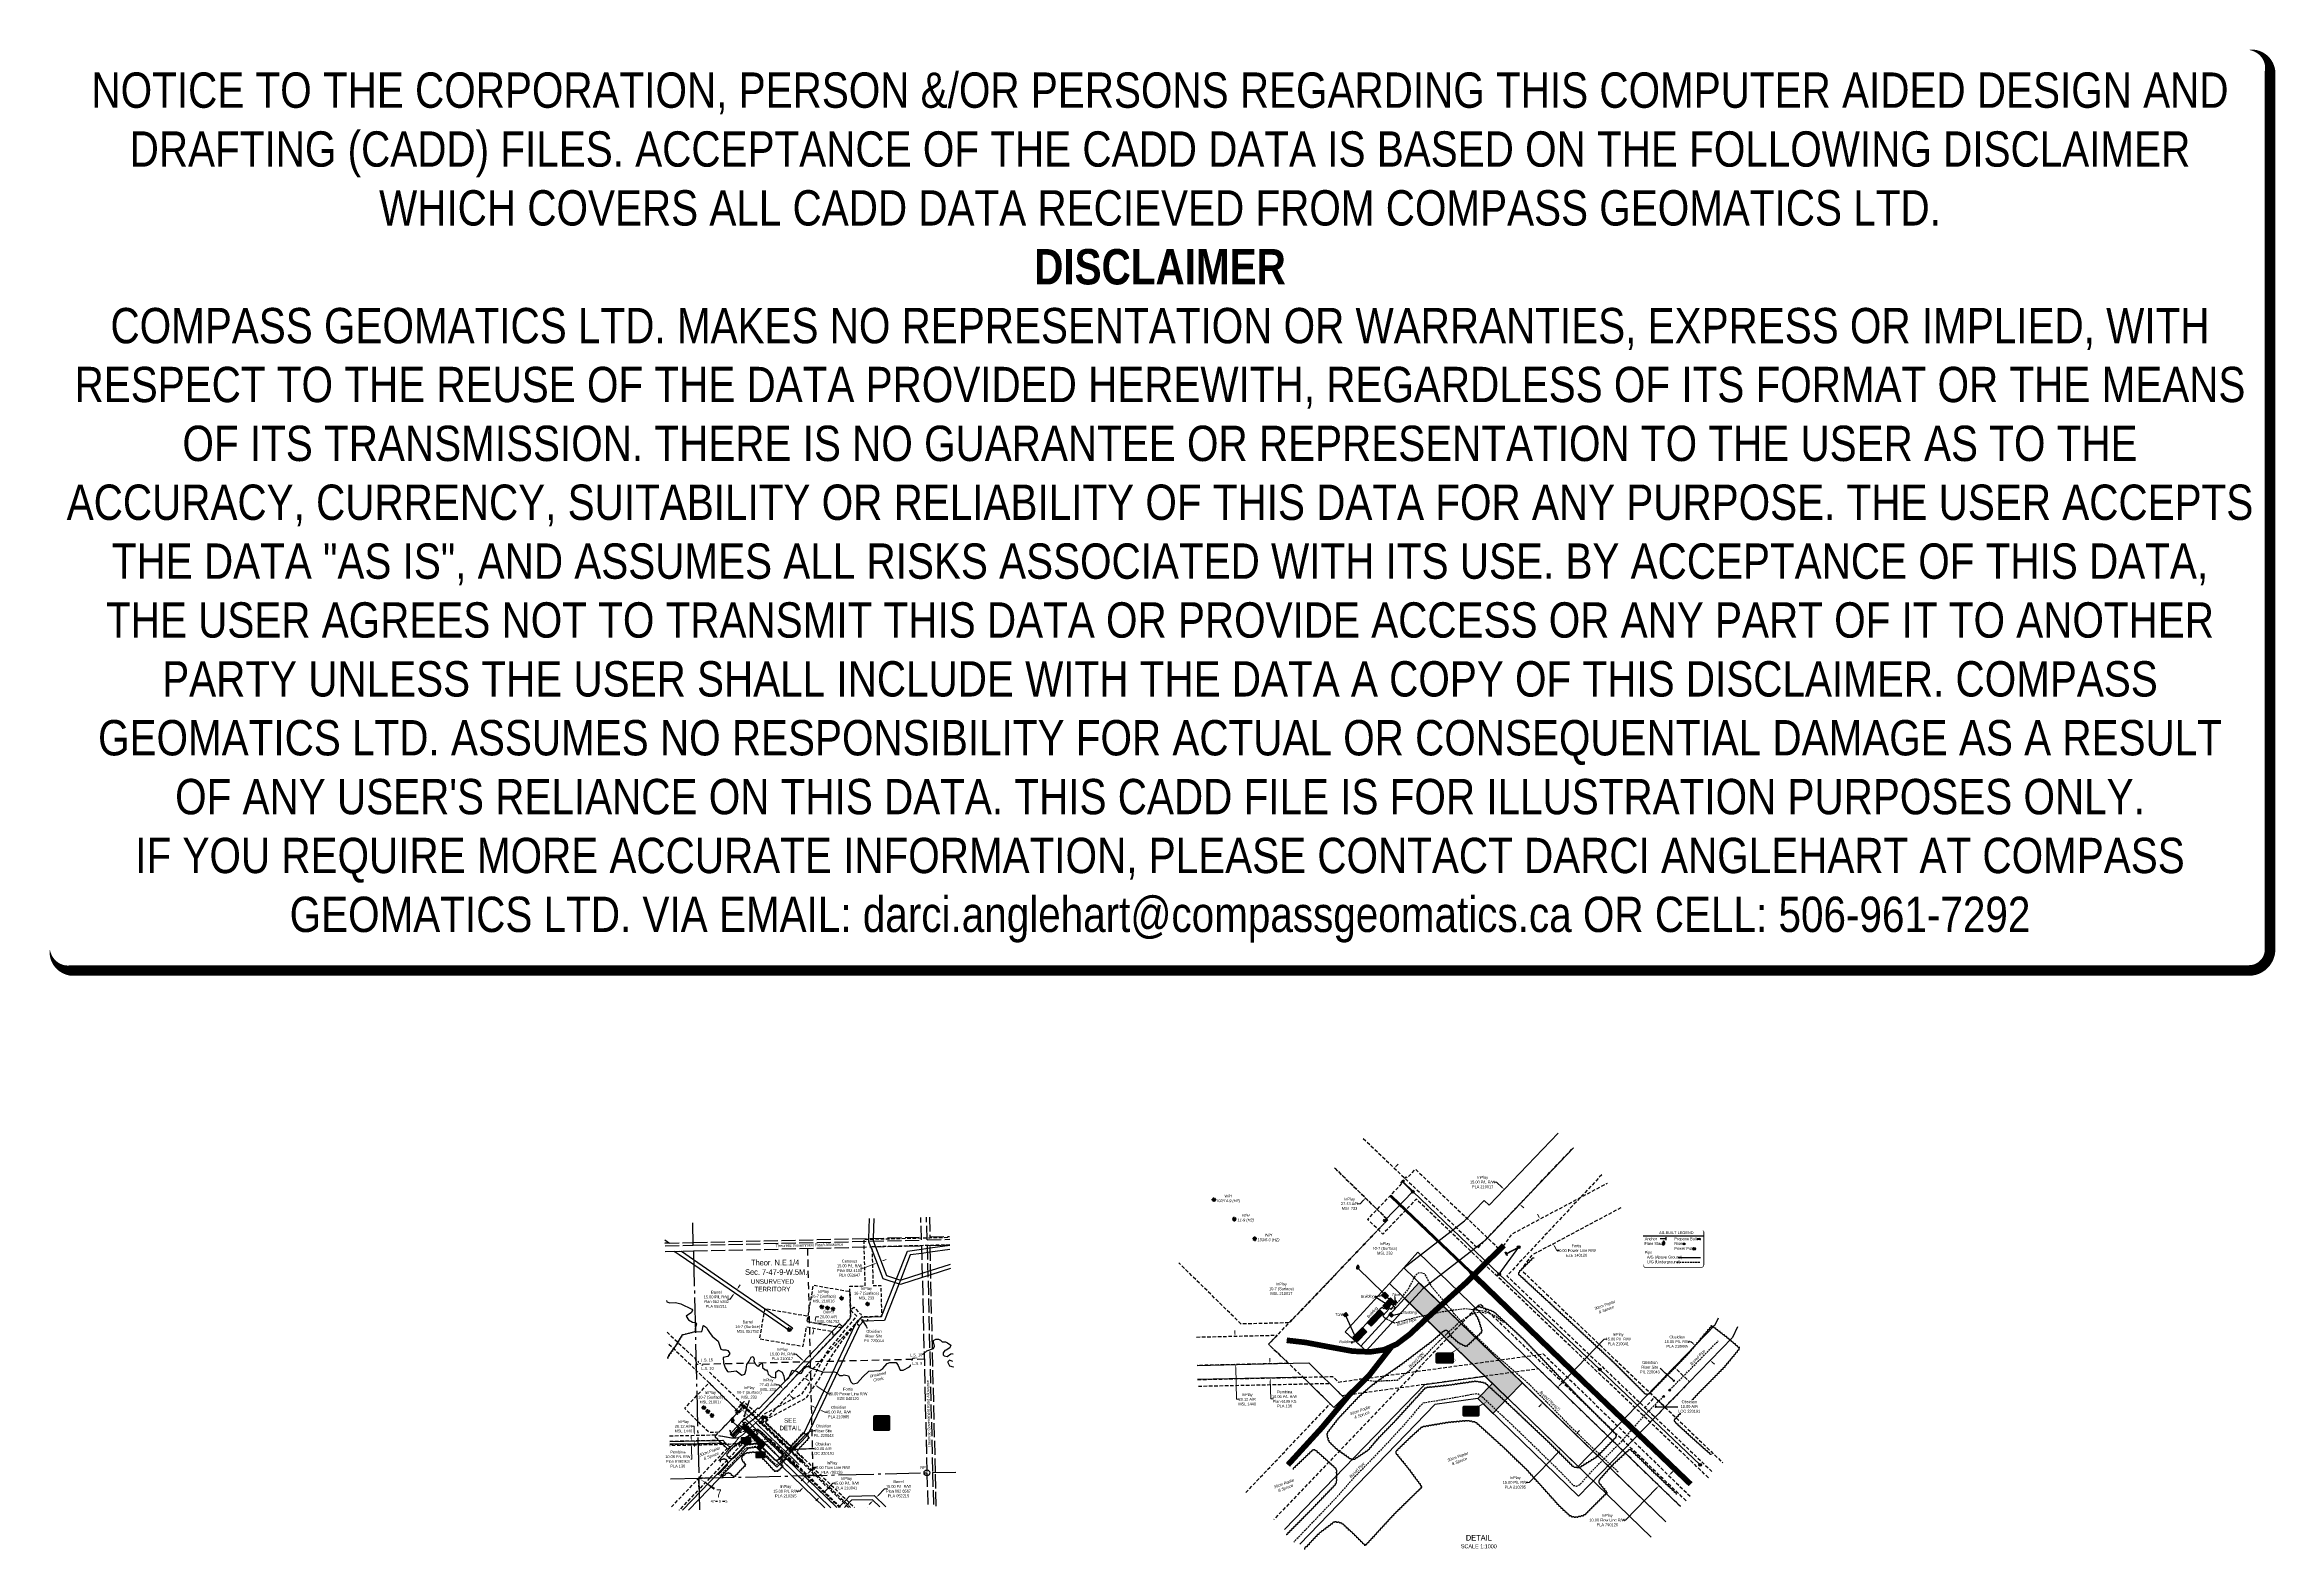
# Model space of a CAD drawing. Extents: x 611267 to 619164, y 5877763 to 5883089.
import ezdxf
from ezdxf.enums import TextEntityAlignment as Align

# ---------------------------------------------------------------- set-up
doc = ezdxf.new("R2010")
doc.units = 0
doc.header["$LTSCALE"] = 5
doc.header["$PDSIZE"] = 0.5
for name, pattern in [('0', [1, 1, 0]), ('foc-ACCESSROAD', [3.75, 2.5, -1.25]), ('foc-FLOWLINE', [3.75, 2.5, -1.25]), ('foc-LSD', [8, 5, -3]), ('foc-QUARTERLINE', [33, 25, -3, 2, -3]), ('foc-UNSURVEYED', [12.5, 10, -2.5]), ('foc-WHEELTRACKS', [2, 0.4, -1.6]), ('POWERLINE5', [7.8, 2.4, -0.6, 0.6, -0.6, 0.6, -0.6, 2.4]), ('UG_PIPE', [1.875, 1.25, -0.625])]:
    doc.linetypes.add(name, pattern=pattern)
doc.layers.get('Defpoints').update_dxf_attribs({"color": 9})
for name, color, linetype in [('10', 1, 'Continuous'), ('35', 37, 'Continuous'), ('9', 3, 'Continuous'), ('AS-PIPE-UG', 44, 'UG_PIPE'), ('AS-PIPE-UG-T', 44, 'Continuous'), ('AS-POWER', 104, 'foc-POWER'), ('AS-POWER-EXISTING', 72, 'POWERLINE5'), ('AS-POWER-EXISTING-ANC', 72, 'Continuous'), ('AS-POWER-EXISTING-PP', 72, 'Continuous'), ('AS-ROADS', 254, 'Continuous'), ('AS-SYMBOL', 7, 'Continuous'), ('C-AR', 13, 'foc-ACCESSROAD'), ('C-FLOWLINE', 13, 'foc-FLOWLINE'), ('C-RW', 13, 'Continuous'), ('C-SYMBOL', 7, 'Continuous'), ('C-WS', 13, 'foc-ACCESSROAD'), ('C-WS-S', 8, 'Continuous'), ('CG-NOTES', 7, 'Continuous'), ('DETAIL-T', 7, 'Continuous'), ('F-AR', 190, 'foc-ACCESSROAD'), ('F-EZE', 190, 'foc-FLOWLINE'), ('F-RW', 190, 'Continuous'), ('F-WS', 190, 'foc-ACCESSROAD'), ('F-WS-S', 8, 'Continuous'), ('L-QSEC', 8, 'foc-QUARTERLINE'), ('L-ROAD-T', 7, 'Continuous'), ('L-SECLBL', 7, 'Continuous'), ('L-SECTION-LSD', 7, 'foc-LSD'), ('L-UNS-T', 3, 'Continuous'), ('L-USEC', 7, 'foc-UNSURVEYED'), ('P-TEMP-BLOCKS', 250, 'Continuous'), ('P-WORKAREA', 113, 'Continuous'), ('P-WORKAREA-H', 111, 'Continuous'), ('T-BUSH', 110, '0'), ('T-BUSH-T', 110, 'Continuous'), ('T-WATER', 160, 'Continuous'), ('T-WATER-P3', 160, 'foc-WHEELTRACKS'), ('T-WATER-T', 170, 'Continuous')]:
    doc.layers.add(name, color=color, linetype=linetype)
for name, color, linetype, true_color in [('AS-PIPE-AG', 7, 'Continuous', 0x7d00fa), ('AS-STRUCTURE-H', 7, 'Continuous', 0xa8a8a8), ('AS-STRUCTURE-T', 7, 'Continuous', 0x454545)]:
    doc.layers.add(name, color=color, linetype=linetype, true_color=true_color)
doc.layers.add('AS-STRUCTURE', color=7, linetype='Continuous', lineweight=30, true_color=0x595959)
for name, color, linetype, lineweight in [('C-AR-T', 13, 'Continuous', 9), ('C-RW-T', 13, 'Continuous', 9), ('C-WS-T', 13, 'Continuous', 9), ('F-AR-T', 190, 'Continuous', 9), ('F-EZE-T', 190, 'Continuous', 9), ('F-WS-T', 190, 'Continuous', 9), ('T-TEXT', 48, 'Continuous', 18)]:
    doc.layers.add(name, color=color, linetype=linetype, lineweight=lineweight)
doc.layers.add('DISCLAIMER', color=7, linetype='Continuous', plot=False)
doc.styles.add('100L', font='ARIALN.TTF', dxfattribs={"height": 11})
doc.styles.add('175L', font='ARIALN.TTF', dxfattribs={"height": 20})
doc.styles.add('80', font='ARIALN.TTF', dxfattribs={"height": 10})
doc.styles.add('80CG', font='ARIALN.TTF', dxfattribs={"height": 10})
doc.styles.add('80L', font='ARIALN.TTF', dxfattribs={"height": 10})
doc.styles.add('80LS', font='ARIALNI.TTF', dxfattribs={"height": 10})
doc.styles.add('BOLD', font='ARIALNB.TTF')
doc.styles.add('foc-LtypeFont', font='ARIALN.TTF', dxfattribs={"height": 7.35})
doc.styles.add('SIMPLEX', font='ARIALN.TTF')
doc.linetypes.add('foc-POWER', pattern='A,6,-1,["P",foc-LtypeFont,S=0.2,R=0,X=-0.625,Y=-0.75],-1.24,4', length=12.24)
doc.linetypes.add('foc-TOPO-flowdirection-NOLINE', pattern='A,0,[">",foc-LtypeFont,S=0.3,R=0,X=0,Y=-0.945],-20,[">",foc-LtypeFont,S=0.3,R=0,X=0,Y=-0.945],0', length=20)
doc.dimstyles.new('Compass 5 000', dxfattribs={"dimscale": 5, "dimtxt": 9, "dimasz": 2, "dimexe": 0.2, "dimexo": 0.0625, "dimgap": 0.5, "dimtad": 0, "dimtih": 1, "dimtoh": 1, "dimzin": 0, "dimdsep": 46, "dimtxsty": '80CG', "dimcen": 0.1, "dimse1": 1, "dimse2": 1, "dimclrd": 256, "dimclrt": 256, "dimaunit": 1, "dimadec": 4, "dimazin": 0, "dimtfac": 0.06, "dimtofl": 0, "dimtmove": 0, "dimatfit": 1, "dimfxl": 0.2, "dimtolj": 1, "dimtzin": 0, "dimlwd": -1, "dimarcsym": 0})

# ---------------------------------------------------------------- blocks, each defined once
blk = doc.blocks.new('*U368')
h = blk.add_hatch(color=59)
edge = h.paths.add_edge_path()
edge.add_line((-24, -28.5), (24, -28.5))
edge.add_arc((24, -22.5), 6, 270, 360)
edge.add_line((30, -22.5), (30, 21))
edge.add_arc((24, 21), 6, 0, 90)
edge.add_line((24, 27), (-24, 27))
edge.add_arc((-24, 21), 6, 90, 180)
edge.add_line((-30, 21), (-30, -22.5))
edge.add_arc((-24, -22.5), 6, 180, 270)
at = {"color": 1, "flags": 128}
blk.add_lwpolyline([(-24, -28.5, 3, 3, 0), (24, -28.5, 3, 3, 0.414214), (30, -22.5, 3, 3, 0), (30, 21, 3, 0, 0.414214), (24, 27, 0, 0, 0), (-24, 27, 0, 0, 0.414214), (-30, 21, 0, 0, 0), (-30, -22.5, 0, 3, 0.414214)], format="xyseb", close=True, dxfattribs=at)
blk.add_lwpolyline([(-22.3, 4.8, 0, 7.5, 0), (0, 0, 0, 0, 0)], format="xyseb", dxfattribs=at)
at = {"color": 1, "style": '80'}
blk.add_attdef('ENTER_TEXT_001', (-36, -5), '', height=10, dxfattribs=at)
blk = doc.blocks.new('RISER')
h = blk.add_hatch(color=255)
h.dxf.hatch_style = 1
edge = h.paths.add_edge_path()
edge.add_arc((0, 0), 0.7, 0, 360)
blk.add_hatch(color=13).paths.add_polyline_path([(0.6, -0.2), (-0.6, -0.2, 0.774597)])
at = {"color": 13}
blk.add_line((-0.6, -0.2), (0.6, -0.2), dxfattribs=at)
blk.add_circle((0, 0), 0.6, dxfattribs=at)
blk = doc.blocks.new('*U390')
h = blk.add_hatch(color=255)
h.dxf.hatch_style = 1
edge = h.paths.add_edge_path()
edge.add_arc((-0.5, 1), 0.2, 27.7922, 207.7922, ccw=False)
edge.add_line((-0.3, 1.1), (0.3, -0.1))
edge.add_line((0.3, -0.1), (0.7, -0.9))
edge.add_arc((0.5, -1), 0.2, -152.2078, 27.7922, ccw=False)
edge.add_line((0.3, -1.1), (-0.7, 0.9))
h = blk.add_hatch(color=255)
h.dxf.hatch_style = 1
edge = h.paths.add_edge_path()
edge.add_arc((1.8, 0.9), 0.2, -62.2078, 117.7922, ccw=False)
edge.add_line((1.8, 0.7), (0.3, -0.1))
edge.add_line((0.3, -0.1), (0.1, 0.3))
edge.add_line((0.1, 0.3), (1.7, 1.1))
at = {"color": 255}
blk.add_lwpolyline([(-0.7, 0.9, -1), (-0.3, 1.1), (0.3, -0.1), (0.7, -0.9, -1), (0.3, -1.1)], format="xyb", close=True, dxfattribs=at)
at = {"color": 72, "const_width": 0.1, "flags": 128}
for points in [[(-0.5, 1), (0.5, -1)], [(1.8, 0.9), (0, 0)]]:
    blk.add_lwpolyline(points, dxfattribs=at)
at = {"color": 255, "flags": 128}
blk.add_lwpolyline([(1.7, 1.1, -1), (1.8, 0.7), (0.3, -0.1), (0.1, 0.3)], format="xyb", close=True, dxfattribs=at)
blk = doc.blocks.new('*U389')
h = blk.add_hatch(color=255)
h.dxf.hatch_style = 1
edge = h.paths.add_edge_path()
edge.add_arc((0.8, 0.8), 0.2, -44.2945, 135.7055, ccw=False)
edge.add_line((0.9, 0.6), (0, -0.3))
edge.add_line((0, -0.3), (-0.6, -0.9))
edge.add_arc((-0.8, -0.8), 0.2, 135.7055, 315.7055, ccw=False)
edge.add_line((-0.9, -0.6), (0.6, 0.9))
h = blk.add_hatch(color=255)
h.dxf.hatch_style = 1
edge = h.paths.add_edge_path()
edge.add_arc((1.5, -1.4), 0.2, -134.2945, 45.7055, ccw=False)
edge.add_line((1.3, -1.6), (0, -0.3))
edge.add_line((0, -0.3), (0.3, 0))
edge.add_line((0.3, 0), (1.6, -1.3))
at = {"color": 255}
blk.add_lwpolyline([(0.6, 0.9, -1), (0.9, 0.6), (0, -0.3), (-0.6, -0.9, -1), (-0.9, -0.6)], format="xyb", close=True, dxfattribs=at)
at = {"color": 72, "const_width": 0.1, "flags": 128}
for points in [[(0.8, 0.8), (-0.8, -0.8)], [(1.5, -1.4), (0, 0)]]:
    blk.add_lwpolyline(points, dxfattribs=at)
at = {"color": 255, "flags": 128}
blk.add_lwpolyline([(1.6, -1.3, -1), (1.3, -1.6), (0, -0.3), (0.3, 0)], format="xyb", close=True, dxfattribs=at)
blk = doc.blocks.new('POWERPOLE')
h = blk.add_hatch(color=255)
edge = h.paths.add_edge_path()
edge.add_arc((0, 0), 0.96, 0, 360)
at = {"linetype": 'Continuous'}
for p, q in [((0.7, -0.7), (-0.7, 0.7)), ((-0.7, -0.7), (0.7, 0.7))]:
    blk.add_line(p, q, dxfattribs=at)
blk.add_circle((0, 0), 0.96, dxfattribs=at)
blk = doc.blocks.new('FLARE')
h = blk.add_hatch(color=255)
h.dxf.hatch_style = 1
h.paths.add_polyline_path([(0.2, 2.4, 0.114147), (0.1, 2.4), (0.1, 2.4, 0.261551), (0, 2.4), (0, 2.4, 0.131268), (0, 2.4), (0, 2.3, 0.041497), (0, 2.3), (-0.1, 2.3, 0.015174), (-0.1, 2.3), (-0.1, 2.2, 0.004376), (-0.1, 2.2), (-0.1, 2.2), (-0.1, 2.1), (-0.1, 2), (-0.1, 2), (-0.1, 1.9), (-0.1, 1.8), (-0.2, 1.8), (-0.2, 1.7), (-0.2, 1.6), (-0.3, 1.5), (-0.3, 1.5), (-0.3, 1.4), (-0.4, 1.3), (-0.4, 1.2, 0.000505), (-0.4, 1.2), (-0.4, 1.2, 0.002398), (-0.4, 1.2), (-0.5, 1.1, 0.004177), (-0.5, 1.1), (-0.5, 1, 0.005735), (-0.5, 1), (-0.5, 1, 0.006994), (-0.5, 0.9), (-0.6, 0.9, 0.00791), (-0.6, 0.9), (-0.6, 0.8, 0.008323), (-0.6, 0.8), (-0.6, 0.7, 0.008095), (-0.6, 0.7), (-0.7, 0.6, 0.008067), (-0.7, 0.6), (-0.7, 0.5, 0.008387), (-0.7, 0.5), (-0.7, 0.4, 0.009056), (-0.7, 0.4), (-0.7, 0.3, 0.010123), (-0.7, 0.3), (-0.7, 0.2, 0.011689), (-0.7, 0.2), (-0.7, 0.1, 0.013925), (-0.7, 0.1), (-0.8, 0, 0.016488), (-0.8, 0), (-0.7, -0.1, 0.017255), (-0.7, -0.1), (-0.7, -0.2, 0.01735), (-0.7, -0.2), (-0.7, -0.3, 0.017311), (-0.7, -0.3), (-0.7, -0.4, 0.01715), (-0.7, -0.4), (-0.7, -0.4, 0.016886), (-0.7, -0.4), (-0.7, -0.5, 0.016546), (-0.7, -0.5), (-0.6, -0.6, 0.016164), (-0.6, -0.6), (-0.6, -0.6, 0.016329), (-0.6, -0.6), (-0.6, -0.7, 0.018828), (-0.6, -0.7), (-0.5, -0.7, 0.022087), (-0.5, -0.7), (-0.5, -0.7, 0.025345), (-0.5, -0.8), (-0.5, -0.8, 0.028234), (-0.5, -0.8), (-0.4, -0.8, 0.030298), (-0.4, -0.8), (-0.4, -0.8, 0.031129), (-0.4, -0.8), (-0.3, -0.9, 0.030544), (-0.3, -0.9), (-0.3, -0.9, 0.028465), (-0.3, -0.9), (-0.2, -0.9, 0.025311), (-0.2, -0.9), (-0.2, -0.9, 0.02283), (-0.2, -0.9), (-0.1, -0.9, 0.021226), (-0.1, -0.9), (-0.1, -0.9, 0.020401), (0, -0.9), (0, -0.9, 0.020299), (0, -0.9), (0.1, -0.9, 0.020911), (0.1, -0.9), (0.1, -0.8, 0.022277), (0.1, -0.8), (0.2, -0.8, 0.023712), (0.2, -0.8), (0.2, -0.8, 0.022408), (0.2, -0.8), (0.2, -0.7, 0.01993), (0.2, -0.7), (0.3, -0.7, 0.017146), (0.3, -0.7), (0.3, -0.7, 0.014211), (0.3, -0.7), (0.3, -0.6, 0.011221), (0.3, -0.6), (0.4, -0.6, 0.008212), (0.4, -0.6), (0.4, -0.6, 0.005172), (0.4, -0.6), (0.4, -0.5, 0.002523), (0.4, -0.5), (0.4, -0.5, 0.001671), (0.4, -0.5), (0.5, -0.5, 0.001229), (0.5, -0.5), (0.5, -0.4, 0.00075), (0.5, -0.4), (0.5, -0.4, 0.00026), (0.5, -0.4), (0.5, -0.4), (0.6, -0.3), (0.6, -0.3), (0.6, -0.3), (0.6, -0.2, 0.001311), (0.6, -0.2), (0.7, -0.2, 0.003726), (0.7, -0.2), (0.7, -0.1, 0.006065), (0.7, -0.1), (0.7, -0.1, 0.008452), (0.7, -0.1), (0.7, -0.1, 0.010991), (0.7, 0), (0.8, 0, 0.013767), (0.8, 0), (0.8, 0, 0.016839), (0.8, 0.1), (0.8, 0.1, 0.019104), (0.8, 0.1), (0.8, 0.2, 0.016987), (0.8, 0.2), (0.8, 0.2, 0.013636), (0.8, 0.2), (0.8, 0.3, 0.010244), (0.8, 0.3), (0.9, 0.3, 0.006846), (0.9, 0.3), (0.9, 0.4, 0.003419), (0.9, 0.4), (0.9, 0.4), (0.9, 0.5), (0.9, 0.5), (0.9, 0.5), (0.9, 0.6), (0.9, 0.6, 0.001278), (0.9, 0.6), (0.9, 0.7, 0.004735), (0.9, 0.7), (0.9, 0.7, 0.008354), (0.9, 0.7), (0.9, 0.8, 0.012059), (0.9, 0.8), (0.9, 0.8, 0.015712), (0.9, 0.8), (0.9, 0.8, 0.018457), (0.9, 0.9), (0.9, 0.9, 0.018102), (0.9, 0.9), (0.9, 0.9, 0.016533), (0.9, 0.9), (0.9, 1, 0.014576), (0.9, 1), (0.9, 1, 0.012435), (0.9, 1), (0.8, 1.1, 0.010283), (0.8, 1.1), (0.8, 1.1, 0.00824), (0.8, 1.1), (0.8, 1.2, 0.00638), (0.8, 1.2), (0.8, 1.2, 0.004735), (0.8, 1.2), (0.8, 1.3, 0.003388), (0.8, 1.3), (0.7, 1.3, 0.002345), (0.7, 1.3), (0.7, 1.4, 0.001492), (0.7, 1.4), (0.7, 1.5, 0.000746), (0.7, 1.5), (0.6, 1.5), (0.6, 1.6), (0.6, 1.6), (0.5, 1.7), (0.5, 1.7), (0.5, 1.8), (0.5, 1.8), (0.4, 1.9), (0.4, 1.9), (0.4, 2), (0.4, 2), (0.4, 2.1, 0.000332), (0.4, 2.1), (0.3, 2.1, 0.001849), (0.3, 2.1), (0.3, 2.2, 0.0038), (0.3, 2.2), (0.3, 2.2, 0.006473), (0.3, 2.2), (0.2, 2.3, 0.010865), (0.2, 2.3), (0.2, 2.3, 0.019524), (0.2, 2.3), (0.2, 2.4, 0.041077), (0.2, 2.4)])
at = {"color": 13, "flags": 128}
for points in [[(0.1, -0.7), (0.1, -0.7), (0, -0.8), (0, -0.8), (-0.1, -0.8), (-0.1, -0.8), (-0.2, -0.8), (-0.2, -0.8), (-0.2, -0.8), (-0.3, -0.8), (-0.3, -0.8), (-0.4, -0.7), (-0.4, -0.7), (-0.4, -0.7), (-0.5, -0.6), (-0.5, -0.6), (-0.5, -0.6), (-0.5, -0.5), (-0.6, -0.5), (-0.6, -0.4), (-0.6, -0.3), (-0.6, -0.3), (-0.6, -0.2), (-0.6, -0.1), (-0.7, 0), (-0.6, 0.1), (-0.6, 0.2), (-0.6, 0.3), (-0.6, 0.4), (-0.6, 0.5), (-0.6, 0.6), (-0.5, 0.7), (-0.5, 0.7), (-0.5, 0.8), (-0.4, 0.9), (-0.4, 1), (-0.4, 1.1), (-0.3, 1.1), (-0.3, 1.2), (-0.3, 1.3), (-0.2, 1.3), (-0.2, 1.4), (-0.2, 1.5), (-0.1, 1.6), (-0.1, 1.6), (-0.1, 1.7), (0, 1.8), (0, 1.9), (0, 2), (0, 2), (0, 2.1), (0, 2.2), (0, 2.2), (0, 2.3), (0.1, 2.3), (0.1, 2.3), (0.1, 2.3), (0.1, 2.3), (0.1, 2.3), (0.1, 2.3), (0.2, 2.2), (0.2, 2.2), (0.2, 2.1), (0.2, 2.1), (0.3, 2), (0.3, 2), (0.3, 1.9), (0.3, 1.9), (0.4, 1.8), (0.4, 1.8), (0.4, 1.7), (0.4, 1.7), (0.5, 1.6), (0.5, 1.6), (0.5, 1.5), (0.5, 1.5), (0.6, 1.4), (0.6, 1.4), (0.6, 1.3), (0.7, 1.2), (0.7, 1.2), (0.7, 1.1), (0.7, 1.1), (0.8, 1), (0.8, 1), (0.8, 1), (0.8, 0.9), (0.8, 0.9), (0.8, 0.8), (0.8, 0.8), (0.8, 0.8), (0.8, 0.7), (0.8, 0.7), (0.8, 0.6), (0.8, 0.6), (0.8, 0.6), (0.8, 0.5), (0.8, 0.5), (0.8, 0.4), (0.8, 0.4), (0.8, 0.3), (0.8, 0.3), (0.7, 0.2), (0.7, 0.2), (0.7, 0.1), (0.7, 0.1), (0.7, 0), (0.7, 0), (0.6, 0), (0.6, -0.1), (0.6, -0.1), (0.6, -0.2), (0.5, -0.2), (0.5, -0.2), (0.5, -0.3), (0.5, -0.3), (0.4, -0.4), (0.4, -0.4), (0.4, -0.4), (0.4, -0.4), (0.3, -0.5), (0.3, -0.5), (0.3, -0.5), (0.3, -0.6), (0.2, -0.6), (0.2, -0.6), (0.2, -0.7), (0.1, -0.7)], [(0, -0.7), (0, -0.8), (0, -0.8), (-0.1, -0.8), (-0.1, -0.8), (-0.1, -0.8), (-0.1, -0.8), (-0.2, -0.8), (-0.2, -0.8), (-0.2, -0.8), (-0.2, -0.8), (-0.2, -0.8), (-0.3, -0.7), (-0.3, -0.7), (-0.3, -0.7), (-0.3, -0.7), (-0.3, -0.7), (-0.3, -0.6), (-0.4, -0.6), (-0.4, -0.6), (-0.4, -0.5), (-0.4, -0.5), (-0.4, -0.5), (-0.4, -0.4), (-0.4, -0.4), (-0.4, -0.3), (-0.4, -0.3), (-0.4, -0.2), (-0.4, -0.1), (-0.4, -0.1), (-0.4, 0), (-0.3, 0), (-0.3, 0.1), (-0.3, 0.1), (-0.3, 0.2), (-0.3, 0.2), (-0.3, 0.2), (-0.2, 0.3), (-0.2, 0.3), (-0.2, 0.4), (-0.2, 0.4), (-0.2, 0.4), (-0.1, 0.5), (-0.1, 0.5), (-0.1, 0.6), (-0.1, 0.6), (-0.1, 0.7), (-0.1, 0.7), (0, 0.7), (0, 0.8), (0, 0.8), (0, 0.9), (0, 0.9), (0, 0.9), (0, 0.9), (0, 1), (0, 1), (0, 1), (0, 1), (0, 0.9), (0, 0.9), (0.1, 0.9), (0.1, 0.9), (0.1, 0.8), (0.1, 0.8), (0.1, 0.8), (0.1, 0.7), (0.1, 0.7), (0.2, 0.7), (0.2, 0.7), (0.2, 0.6), (0.2, 0.6), (0.2, 0.6), (0.2, 0.5), (0.2, 0.5), (0.3, 0.5), (0.3, 0.4), (0.3, 0.4), (0.3, 0.4), (0.3, 0.3), (0.3, 0.3), (0.4, 0.3), (0.4, 0.3), (0.4, 0.2), (0.4, 0.2), (0.4, 0.2), (0.4, 0.2), (0.4, 0.1), (0.4, 0.1), (0.4, 0.1), (0.4, 0.1), (0.4, 0.1), (0.4, 0), (0.4, 0), (0.4, 0), (0.4, 0), (0.4, -0.1), (0.4, -0.1), (0.4, -0.1), (0.4, -0.1), (0.4, -0.2), (0.4, -0.2), (0.4, -0.2), (0.4, -0.2), (0.4, -0.3), (0.3, -0.3), (0.3, -0.3), (0.3, -0.3), (0.3, -0.4), (0.3, -0.4), (0.3, -0.4), (0.3, -0.4), (0.3, -0.5), (0.2, -0.5), (0.2, -0.5), (0.2, -0.5), (0.2, -0.5), (0.2, -0.6), (0.2, -0.6), (0.2, -0.6), (0.1, -0.6), (0.1, -0.6), (0.1, -0.7), (0.1, -0.7), (0.1, -0.7), (0.1, -0.7), (0.1, -0.7), (0, -0.7)]]:
    blk.add_lwpolyline(points, close=True, dxfattribs=at)
blk = doc.blocks.new('L-SECLBL')
at = {"layer": '9', "color": 7}
for p, q in [((-5.1, -27.8), (-12.3, -27.8)), ((20.7, -27.8), (13.5, -27.8))]:
    blk.add_line(p, q, dxfattribs=at)
at = {"layer": '10', "color": 2, "style": 'SIMPLEX'}
blk.add_attdef('SEC', text='', height=30, dxfattribs=at).set_placement((0, 0), align=Align.MIDDLE)
at = {"layer": '10', "color": 5, "style": '80L'}
blk.add_attdef('TWP', text='', height=9.5, dxfattribs=at).set_placement((-14.4, -27.4), align=Align.MIDDLE_RIGHT)
blk.add_attdef('RGE', text='', height=9.5, dxfattribs=at).set_placement((3.6, -27.4), align=Align.MIDDLE_CENTER)
blk.add_attdef('MER', text='', height=9.5, dxfattribs=at).set_placement((23.2, -27.4), align=Align.MIDDLE_LEFT)
blk = doc.blocks.new('*D373')
at = {"layer": 'C-AR-T', "transparency": 16777216}
for p, q in [((613866.1, 5878345.6), (613856.1, 5878345.6)), ((613875.3, 5878337), (613866.1, 5878345.6)), ((613910, 5878304.5), (613917.3, 5878297.7))]:
    blk.add_line(p, q, dxfattribs=at)
for points in [[(613876.4, 5878338.2), (613874.2, 5878335.7), (613882.6, 5878330.1)], [(613911.1, 5878305.7), (613908.8, 5878303.3), (613902.7, 5878311.3)]]:
    blk.add_solid(points, dxfattribs=at)
at = {"layer": 'Defpoints', "color": 0, "transparency": 16777216}
for p in [(613925.4, 5878375.9), (613882.6, 5878330.1), (613945.5, 5878357.1)]:
    blk.add_point(p, dxfattribs=at)
at = {"layer": 'C-AR-T', "transparency": 16777216, "insert": (613828.4, 5878345.6), "char_height": 10, "attachment_point": 5, "style": '80CG'}
blk.add_mtext('\\A1;InPlay\\P27.43 A/R\\PMSL 233', dxfattribs=at)
blk = doc.blocks.new('*D374')
at = {"layer": 'C-AR-T', "transparency": 16777216}
for p, q in [((613566.7, 5878198.5), (613556.7, 5878198.5)), ((613567.3, 5878176.8), (613566.7, 5878198.5)), ((613568.2, 5878136.6), (613568.4, 5878126.6))]:
    blk.add_line(p, q, dxfattribs=at)
for points in [[(613568.9, 5878176.8), (613565.6, 5878176.7), (613567.5, 5878166.8)], [(613569.9, 5878136.7), (613566.5, 5878136.6), (613568, 5878146.6)]]:
    blk.add_solid(points, dxfattribs=at)
at = {"layer": 'Defpoints', "color": 0, "transparency": 16777216}
for p in [(613549.4, 5878166.3), (613549.9, 5878146.2), (613567.5, 5878166.8)]:
    blk.add_point(p, dxfattribs=at)
at = {"layer": 'C-AR-T', "transparency": 16777216, "insert": (613528.8, 5878198.5), "char_height": 10, "attachment_point": 5, "style": '80CG'}
blk.add_mtext('\\A1;InPlay\\P20.12 A/R\\PMSL 1440', dxfattribs=at)
blk = doc.blocks.new('*D375')
at = {"layer": 'Defpoints', "color": 0, "transparency": 16777216}
for p in [(613993.9, 5878564.3), (614008, 5878541.6), (614011.4, 5878561.3)]:
    blk.add_point(p, dxfattribs=at)
at = {"layer": 'F-AR-T', "transparency": 16777216}
for p, q in [((613988.8, 5878534.8), (613987.1, 5878524.9)), ((613995.6, 5878574.1), (613997.7, 5878586.2)), ((613997.7, 5878586.2), (614007.7, 5878586.2))]:
    blk.add_line(p, q, dxfattribs=at)
for points in [[(613987.2, 5878535.1), (613990.5, 5878534.5), (613990.5, 5878544.6)], [(613994, 5878574.4), (613997.3, 5878573.9), (613993.9, 5878564.3)]]:
    blk.add_solid(points, dxfattribs=at)
at = {"layer": 'F-AR-T', "transparency": 16777216, "insert": (614042, 5878586.2), "char_height": 10, "attachment_point": 5, "style": '80CG'}
blk.add_mtext('\\A1;Barrel\\P20.00 A/R\\PMSL 051752', dxfattribs=at)
blk = doc.blocks.new('*D376')
at = {"layer": 'Defpoints', "color": 0, "transparency": 16777216}
for p in [(613631.6, 5878148.1), (613631.9, 5878138.1)]:
    blk.add_point(p, dxfattribs=at)
at = {"layer": 'F-AR-T', "transparency": 16777216}
for p, q in [((613556.4, 5878156.5), (613556.1, 5878166.5)), ((613557, 5878126.5), (613557.2, 5878116.5)), ((613548, 5878082.6), (613558, 5878082.6)), ((613558, 5878082.6), (613557.2, 5878116.5))]:
    blk.add_line(p, q, dxfattribs=at)
at = {"layer": 'F-AR-T', "transparency": 16777216, "insert": (613508.9, 5878082.6), "char_height": 10, "attachment_point": 5, "style": '80CG', "bg_fill": 3, "box_fill_scale": 1.1, "bg_fill_color": 256, "bg_fill_true_color": 13158600, "bg_fill_transparency": 0}
blk.add_mtext('\\A1;Pembina\\P10.06 P/L R/W\\PPlan 6198 KS\\PPLA 136', dxfattribs=at)
at = {"layer": 'Defpoints', "color": 0, "transparency": 16777216}
blk.add_point((613556.8, 5878136.5), dxfattribs=at)
at = {"layer": 'F-AR-T', "transparency": 16777216}
for points in [[(613558, 5878156.5), (613554.7, 5878156.4), (613556.6, 5878146.5)], [(613558.7, 5878126.5), (613555.3, 5878126.4), (613556.8, 5878136.5)]]:
    blk.add_solid(points, dxfattribs=at)
blk = doc.blocks.new('*D377')
at = {"layer": 'Defpoints', "color": 0, "transparency": 16777216}
for p in [(613718.3, 5878683.1), (613762.4, 5878634.7), (613770.9, 5878647)]:
    blk.add_point(p, dxfattribs=at)
at = {"layer": 'F-AR-T', "transparency": 16777216}
for p, q in [((613723.9, 5878691.4), (613729.6, 5878699.6)), ((613694.2, 5878648.2), (613684.2, 5878648.2)), ((613704.1, 5878662.5), (613694.2, 5878648.2))]:
    blk.add_line(p, q, dxfattribs=at)
for points in [[(613722.6, 5878692.3), (613725.3, 5878690.4), (613718.3, 5878683.1)], [(613702.7, 5878663.5), (613705.5, 5878661.6), (613709.8, 5878670.8)]]:
    blk.add_solid(points, dxfattribs=at)
at = {"layer": 'F-AR-T', "transparency": 16777216, "insert": (613645.2, 5878648.2), "char_height": 10, "attachment_point": 5, "style": '80CG'}
blk.add_mtext('\\A1;Barrel\\P15.00 P/L R/W\\PPlan 062 5342\\PPLA 052211', dxfattribs=at)
blk = doc.blocks.new('*D378')
at = {"layer": 'Defpoints', "color": 0, "transparency": 16777216}
for p in [(614202.3, 5878807.5), (614214.2, 5878776.9), (614216.3, 5878813)]:
    blk.add_point(p, dxfattribs=at)
at = {"layer": 'F-AR-T', "transparency": 16777216}
for p, q in [((614165.9, 5878758.2), (614155.9, 5878758.2)), ((614204.9, 5878773.3), (614165.9, 5878758.2)), ((614237.5, 5878785.9), (614246.8, 5878789.5))]:
    blk.add_line(p, q, dxfattribs=at)
for points in [[(614204.3, 5878774.8), (614205.5, 5878771.7), (614214.2, 5878776.9)], [(614236.9, 5878787.5), (614238.1, 5878784.4), (614228.2, 5878782.3)]]:
    blk.add_solid(points, dxfattribs=at)
at = {"layer": 'F-AR-T', "transparency": 16777216, "insert": (614116.8, 5878758.2), "char_height": 10, "attachment_point": 5, "style": '80CG'}
blk.add_mtext('\\A1;Cenovus\\P15.00 P/L R/W\\PPlan 092 4100\\PPLA 053647', dxfattribs=at)
blk = doc.blocks.new('*D379')
at = {"layer": 'C-RW-T', "transparency": 16777216}
for p, q in [((613928.2, 5878454.4), (613918.2, 5878454.4)), ((613948.3, 5878435.5), (613928.2, 5878454.4)), ((613973.9, 5878411.6), (613981.2, 5878404.7))]:
    blk.add_line(p, q, dxfattribs=at)
for points in [[(613949.5, 5878436.7), (613947.2, 5878434.3), (613955.6, 5878428.6)], [(613975, 5878412.8), (613972.7, 5878410.4), (613966.6, 5878418.4)]]:
    blk.add_solid(points, dxfattribs=at)
at = {"layer": 'Defpoints', "color": 0, "transparency": 16777216}
for p in [(613948.2, 5878420.7), (613955.6, 5878428.6), (613959.1, 5878410.4)]:
    blk.add_point(p, dxfattribs=at)
at = {"layer": 'C-RW-T', "transparency": 16777216, "insert": (613879.1, 5878454.4), "char_height": 10, "attachment_point": 5, "style": '80CG'}
blk.add_mtext('\\A1;InPlay\\P15.00 P/L R/W\\PPLA 210017', dxfattribs=at)
blk = doc.blocks.new('*D380')
at = {"layer": 'C-RW-T', "transparency": 16777216}
for p, q in [((614028.5, 5877966.9), (614057, 5877997)), ((614057, 5877997), (614067, 5877997)), ((614004.5, 5877941.4), (613997.6, 5877934.2))]:
    blk.add_line(p, q, dxfattribs=at)
for points in [[(614003.2, 5877942.6), (614005.7, 5877940.3), (614011.3, 5877948.7)], [(614027.3, 5877968), (614029.7, 5877965.7), (614021.6, 5877959.6)]]:
    blk.add_solid(points, dxfattribs=at)
at = {"layer": 'Defpoints', "color": 0, "transparency": 16777216}
for p in [(613926.2, 5878029.2), (613936.5, 5878040.1), (614021.6, 5877959.6)]:
    blk.add_point(p, dxfattribs=at)
at = {"layer": 'C-RW-T', "transparency": 16777216, "insert": (614106.1, 5877997), "char_height": 10, "attachment_point": 5, "style": '80CG'}
blk.add_mtext('\\A1;InPlay\\P15.00 P/L R/W\\PPLA 210041', dxfattribs=at)
blk = doc.blocks.new('*D381')
at = {"layer": 'C-RW-T', "transparency": 16777216}
for p, q in [((613940.3, 5877968.8), (613930.3, 5877968.8)), ((613947.2, 5877976.1), (613940.3, 5877968.8)), ((613971.2, 5878001.5), (613978.1, 5878008.8))]:
    blk.add_line(p, q, dxfattribs=at)
for points in [[(613946, 5877977.2), (613948.4, 5877974.9), (613954.1, 5877983.4)], [(613970, 5878002.7), (613972.4, 5878000.4), (613964.4, 5877994.2)]]:
    blk.add_solid(points, dxfattribs=at)
at = {"layer": 'Defpoints', "color": 0, "transparency": 16777216}
for p in [(613953.5, 5877983.9), (613963.8, 5877994.8), (613964.4, 5877994.2)]:
    blk.add_point(p, dxfattribs=at)
at = {"layer": 'C-RW-T', "transparency": 16777216, "insert": (613891.2, 5877968.8), "char_height": 10, "attachment_point": 5, "style": '80CG'}
blk.add_mtext('\\A1;InPlay\\P15.00 P/L R/W\\PPLA 210295', dxfattribs=at)
blk = doc.blocks.new('*D382')
at = {"layer": 'Defpoints', "color": 0, "transparency": 16777216}
for p in [(614006.8, 5878284), (614010.8, 5878257.5), (614020.4, 5878277.6)]:
    blk.add_point(p, dxfattribs=at)
at = {"layer": 'F-AR-T', "transparency": 16777216}
for p, q in [((613988.3, 5878268.3), (613979.3, 5878272.6)), ((614019.9, 5878253.2), (614028.9, 5878248.9)), ((614028.9, 5878248.9), (614038.9, 5878248.9))]:
    blk.add_line(p, q, dxfattribs=at)
for points in [[(613989, 5878269.8), (613987.6, 5878266.8), (613997.3, 5878264)], [(614020.6, 5878254.7), (614019.2, 5878251.7), (614010.8, 5878257.5)]]:
    blk.add_solid(points, dxfattribs=at)
at = {"layer": 'F-AR-T', "transparency": 16777216, "insert": (614078, 5878248.9), "char_height": 10, "attachment_point": 5, "style": '80CG'}
blk.add_mtext('\\A1;Obsidian\\P15.00 P/L R/W\\PPLA 210885', dxfattribs=at)
blk = doc.blocks.new('*D383')
at = {"layer": 'C-RW-T', "transparency": 16777216}
for p, q in [((613972.6, 5878034.9), (613989.3, 5878052.5)), ((613989.3, 5878052.5), (613999.3, 5878052.5)), ((613952, 5878013), (613945.1, 5878005.8))]:
    blk.add_line(p, q, dxfattribs=at)
for points in [[(613950.8, 5878014.2), (613953.2, 5878011.9), (613958.9, 5878020.3)], [(613971.4, 5878036), (613973.9, 5878033.8), (613965.8, 5878027.6)]]:
    blk.add_solid(points, dxfattribs=at)
at = {"layer": 'Defpoints', "color": 0, "transparency": 16777216}
for p in [(613860.2, 5878113.6), (613867.1, 5878120.9), (613958.9, 5878020.3)]:
    blk.add_point(p, dxfattribs=at)
at = {"layer": 'C-RW-T', "transparency": 16777216, "insert": (614054.3, 5878052.5), "char_height": 10, "attachment_point": 5, "style": '80CG'}
blk.add_mtext('\\A1;InPlay\\P10.00 Flow Line R/W\\PPLA 790126', dxfattribs=at)
blk = doc.blocks.new('*D384')
at = {"layer": 'Defpoints', "color": 0, "transparency": 16777216}
for p in [(613984.7, 5878366.8), (613994.3, 5878345.4), (614001.2, 5878355.7)]:
    blk.add_point(p, dxfattribs=at)
at = {"layer": 'F-EZE-T', "transparency": 16777216}
for p, q in [((613969.5, 5878362), (613961.2, 5878367.6)), ((614002.6, 5878339.8), (614041.7, 5878313.5)), ((614041.7, 5878313.5), (614051.7, 5878313.5))]:
    blk.add_line(p, q, dxfattribs=at)
for points in [[(613970.4, 5878363.4), (613968.5, 5878360.6), (613977.8, 5878356.4)], [(614003.5, 5878341.2), (614001.6, 5878338.4), (613994.3, 5878345.4)]]:
    blk.add_solid(points, dxfattribs=at)
at = {"layer": 'F-EZE-T', "transparency": 16777216, "insert": (614111.3, 5878313.5), "char_height": 10, "attachment_point": 5, "style": '80CG'}
blk.add_mtext('\\A1;Fortis\\P20.00 Power Line R/W\\PEZE 140120', dxfattribs=at)
blk = doc.blocks.new('*D385')
at = {"layer": 'Defpoints', "color": 0, "transparency": 16777216}
for p in [(614200.7, 5877936), (614211, 5877946.8), (614211.1, 5877946.7)]:
    blk.add_point(p, dxfattribs=at)
at = {"layer": 'F-EZE-T', "transparency": 16777216}
for p, q in [((614218, 5877953.9), (614240.9, 5877977.4)), ((614240.9, 5877977.4), (614250.9, 5877977.4)), ((614193.6, 5877929), (614186.7, 5877921.8))]:
    blk.add_line(p, q, dxfattribs=at)
for points in [[(614192.4, 5877930.1), (614194.8, 5877927.8), (614200.6, 5877936.1)], [(614216.8, 5877955.1), (614219.2, 5877952.8), (614211, 5877946.8)]]:
    blk.add_solid(points, dxfattribs=at)
at = {"layer": 'F-EZE-T', "transparency": 16777216, "insert": (614290, 5877977.4), "char_height": 10, "attachment_point": 5, "style": '80CG'}
blk.add_mtext('\\A1;Barrel\\P15.00 P/L R/W\\PPlan 062 6567\\PPLA 052215', dxfattribs=at)
blk = doc.blocks.new('GAS')
h = blk.add_hatch(color=255)
h.dxf.hatch_style = 1
edge = h.paths.add_edge_path()
edge.add_arc((0, 0), 0.9, 0, 360)
for p, q in [((-0.8, 0), (-1.6, 0)), ((-0.6, 0.6), (-1.1, 1.1)), ((0, 0.8), (0, 1.6)), ((0.6, 0.6), (1.1, 1.1)), ((1.6, 0), (0.8, 0)), ((-0.6, -0.6), (-1.1, -1.1)), ((0, -0.8), (0, -1.6)), ((1.1, -1.1), (0.6, -0.6))]:
    blk.add_line(p, q)
blk.add_circle((0, 0), 0.8)
blk = doc.blocks.new('*D386')
at = {"layer": 'Defpoints', "color": 0, "transparency": 16777216}
for p in [(617107.4, 5878481.9), (617109.6, 5878484.2), (617161.3, 5878429.7)]:
    blk.add_point(p, dxfattribs=at)
at = {"layer": 'F-AR-T', "transparency": 16777216}
for p, q in [((617095.3, 5878498.1), (617085.3, 5878498.1)), ((617102.4, 5878491.1), (617095.3, 5878498.1)), ((617170.7, 5878425.1), (617177.9, 5878418.1))]:
    blk.add_line(p, q, dxfattribs=at)
for points in [[(617103.6, 5878492.3), (617101.3, 5878489.9), (617109.6, 5878484.2)], [(617171.8, 5878426.2), (617169.5, 5878423.9), (617163.5, 5878432)]]:
    blk.add_solid(points, dxfattribs=at)
at = {"layer": 'F-AR-T', "transparency": 16777216, "insert": (617046.2, 5878498.1), "char_height": 10, "attachment_point": 5, "style": '80CG'}
blk.add_mtext('\\A1;Obsidian\\P15.00 P/L R/W\\PPLA 210885', dxfattribs=at)
blk = doc.blocks.new('*D387')
at = {"layer": 'Defpoints', "color": 0, "transparency": 16777216}
for p in [(616637.9, 5878973.2), (616607.5, 5878844.4), (616684.6, 5878885.4)]:
    blk.add_point(p, dxfattribs=at)
at = {"layer": 'F-EZE-T', "transparency": 16777216}
for p, q in [((616556.1, 5878941), (616551.4, 5878949.8)), ((616612.2, 5878835.6), (616620.2, 5878820.6)), ((616620.2, 5878820.6), (616630.2, 5878820.6))]:
    blk.add_line(p, q, dxfattribs=at)
for points in [[(616557.6, 5878941.8), (616554.6, 5878940.2), (616560.8, 5878932.2)], [(616613.7, 5878836.4), (616610.8, 5878834.8), (616607.5, 5878844.4)]]:
    blk.add_solid(points, dxfattribs=at)
at = {"layer": 'F-EZE-T', "transparency": 16777216, "insert": (616689.8, 5878820.6), "char_height": 10, "attachment_point": 5, "style": '80CG'}
blk.add_mtext('\\A1;Fortis\\P20.00 Power Line R/W\\PEZE 140120', dxfattribs=at)
blk = doc.blocks.new('*D388')
at = {"layer": 'C-AR-T', "transparency": 16777216}
for p, q in [((616051.8, 5879119.6), (616058.7, 5879126.8)), ((615936.6, 5878999.3), (615924.4, 5878986.4)), ((615924.4, 5878986.4), (615914.4, 5878986.4))]:
    blk.add_line(p, q, dxfattribs=at)
for points in [[(616050.6, 5879120.7), (616053, 5879118.4), (616044.8, 5879112.4)], [(615935.4, 5879000.4), (615937.9, 5878998.1), (615943.6, 5879006.5)]]:
    blk.add_solid(points, dxfattribs=at)
at = {"layer": 'Defpoints', "color": 0, "transparency": 16777216}
for p in [(616016.1, 5879139.8), (616044.8, 5879112.4), (615914.8, 5879034)]:
    blk.add_point(p, dxfattribs=at)
at = {"layer": 'C-AR-T', "transparency": 16777216, "insert": (615886.6, 5878986.4), "char_height": 10, "attachment_point": 5, "style": '80CG'}
blk.add_mtext('\\A1;InPlay\\P27.43 A/R\\PMSL 233', dxfattribs=at)
blk = doc.blocks.new('*U391')
h = blk.add_hatch(color=255)
h.dxf.hatch_style = 1
edge = h.paths.add_edge_path()
edge.add_arc((0.8, 0.8), 0.2, -44.2945, 135.7055, ccw=False)
edge.add_line((0.9, 0.6), (0, -0.3))
edge.add_line((0, -0.3), (-0.6, -0.9))
edge.add_arc((-0.8, -0.8), 0.2, 135.7055, 315.7055, ccw=False)
edge.add_line((-0.9, -0.6), (0.6, 0.9))
h = blk.add_hatch(color=255)
h.dxf.hatch_style = 1
edge = h.paths.add_edge_path()
edge.add_arc((7.4, -7.2), 0.2, -134.2945, 45.7055, ccw=False)
edge.add_line((7.2, -7.3), (0, -0.3))
edge.add_line((0, -0.3), (0.3, 0))
edge.add_line((0.3, 0), (7.5, -7))
at = {"color": 255}
blk.add_lwpolyline([(0.6, 0.9, -1), (0.9, 0.6), (0, -0.3), (-0.6, -0.9, -1), (-0.9, -0.6)], format="xyb", close=True, dxfattribs=at)
at = {"color": 72, "const_width": 0.1, "flags": 128}
for points in [[(0.8, 0.8), (-0.8, -0.8)], [(7.4, -7.2), (0, 0)]]:
    blk.add_lwpolyline(points, dxfattribs=at)
at = {"color": 255, "flags": 128}
blk.add_lwpolyline([(7.5, -7, -1), (7.2, -7.3), (0, -0.3), (0.3, 0)], format="xyb", close=True, dxfattribs=at)
blk = doc.blocks.new('*U392')
h = blk.add_hatch(color=255)
h.dxf.hatch_style = 1
edge = h.paths.add_edge_path()
edge.add_arc((-0.5, 1), 0.2, 27.7922, 207.7922, ccw=False)
edge.add_line((-0.3, 1.1), (0.3, -0.1))
edge.add_line((0.3, -0.1), (0.7, -0.9))
edge.add_arc((0.5, -1), 0.2, -152.2078, 27.7922, ccw=False)
edge.add_line((0.3, -1.1), (-0.7, 0.9))
h = blk.add_hatch(color=255)
h.dxf.hatch_style = 1
edge = h.paths.add_edge_path()
edge.add_arc((8.8, 4.6), 0.2, -62.2078, 117.7922, ccw=False)
edge.add_line((8.9, 4.4), (0.3, -0.1))
edge.add_line((0.3, -0.1), (0.1, 0.3))
edge.add_line((0.1, 0.3), (8.7, 4.8))
at = {"color": 255}
blk.add_lwpolyline([(-0.7, 0.9, -1), (-0.3, 1.1), (0.3, -0.1), (0.7, -0.9, -1), (0.3, -1.1)], format="xyb", close=True, dxfattribs=at)
at = {"color": 72, "const_width": 0.1, "flags": 128}
for points in [[(-0.5, 1), (0.5, -1)], [(8.8, 4.6), (0, 0)]]:
    blk.add_lwpolyline(points, dxfattribs=at)
at = {"color": 255, "flags": 128}
blk.add_lwpolyline([(8.7, 4.8, -1), (8.9, 4.4), (0.3, -0.1), (0.1, 0.3)], format="xyb", close=True, dxfattribs=at)
blk = doc.blocks.new('*D393')
at = {"layer": 'C-AR-T', "transparency": 16777216}
for p, q in [((615480.9, 5878527.7), (615480.7, 5878537.7)), ((615483.7, 5878407), (615486.3, 5878294.1)), ((615486.3, 5878294.1), (615496.3, 5878294.1))]:
    blk.add_line(p, q, dxfattribs=at)
for points in [[(615482.6, 5878527.7), (615479.2, 5878527.6), (615481.1, 5878517.7)], [(615485.4, 5878407.1), (615482, 5878407), (615483.5, 5878417)]]:
    blk.add_solid(points, dxfattribs=at)
at = {"layer": 'Defpoints', "color": 0, "transparency": 16777216}
for p in [(615446.7, 5878516.9), (615449.1, 5878416.2), (615483.5, 5878417)]:
    blk.add_point(p, dxfattribs=at)
at = {"layer": 'C-AR-T', "transparency": 16777216, "insert": (615524.2, 5878294.1), "char_height": 10, "attachment_point": 5, "style": '80CG'}
blk.add_mtext('\\A1;InPlay\\P20.12 A/R\\PMSL 1440', dxfattribs=at)
blk = doc.blocks.new('*D394')
at = {"layer": 'Defpoints', "color": 0, "transparency": 16777216}
for p in [(615502.1, 5878417.5), (615503.3, 5878367.5), (615605.9, 5878369.8)]:
    blk.add_point(p, dxfattribs=at)
at = {"layer": 'F-AR-T', "transparency": 16777216}
for p, q in [((615604.6, 5878429.7), (615604.4, 5878439.7)), ((615606.1, 5878359.8), (615607.5, 5878295.3)), ((615607.5, 5878295.3), (615617.5, 5878295.3))]:
    blk.add_line(p, q, dxfattribs=at)
for points in [[(615606.2, 5878429.8), (615602.9, 5878429.7), (615604.8, 5878419.7)], [(615607.8, 5878359.8), (615604.5, 5878359.7), (615605.9, 5878369.8)]]:
    blk.add_solid(points, dxfattribs=at)
at = {"layer": 'F-AR-T', "transparency": 16777216, "insert": (615656.6, 5878295.3), "char_height": 10, "attachment_point": 5, "style": '80CG'}
blk.add_mtext('\\A1;Pembina\\P10.06 P/L R/W\\PPlan 6198 KS\\PPLA 136', dxfattribs=at)
blk = doc.blocks.new('*D395')
at = {"layer": 'C-RW-T', "transparency": 16777216}
for p, q in [((616693.7, 5878177), (616700.7, 5878184.1)), ((616627.7, 5878108.7), (616522.4, 5878000)), ((616522.4, 5878000), (616512.4, 5878000))]:
    blk.add_line(p, q, dxfattribs=at)
for points in [[(616692.5, 5878178.1), (616694.9, 5878175.8), (616686.8, 5878169.8)], [(616626.5, 5878109.9), (616628.8, 5878107.6), (616634.6, 5878115.9)]]:
    blk.add_solid(points, dxfattribs=at)
at = {"layer": 'Defpoints', "color": 0, "transparency": 16777216}
for p in [(616640.4, 5878214.7), (616588.2, 5878160.8), (616634.6, 5878115.9)]:
    blk.add_point(p, dxfattribs=at)
at = {"layer": 'C-RW-T', "transparency": 16777216, "insert": (616473.3, 5878000), "char_height": 10, "attachment_point": 5, "style": '80CG'}
blk.add_mtext('\\A1;InPlay\\P15.00 P/L R/W\\PPLA 210295', dxfattribs=at)
blk = doc.blocks.new('*D396')
at = {"layer": 'C-RW-T', "transparency": 16777216}
for p, q in [((616629.8, 5878343.3), (616788.5, 5878507.2)), ((616788.5, 5878507.2), (616798.5, 5878507.2)), ((616563.7, 5878275), (616556.7, 5878267.9))]:
    blk.add_line(p, q, dxfattribs=at)
for points in [[(616628.6, 5878344.4), (616630.9, 5878342.1), (616622.8, 5878336.1)], [(616562.5, 5878276.2), (616564.9, 5878273.9), (616570.6, 5878282.2)]]:
    blk.add_solid(points, dxfattribs=at)
at = {"layer": 'Defpoints', "color": 0, "transparency": 16777216}
for p in [(616643.2, 5878316.4), (616570.6, 5878282.2), (616591, 5878262.5)]:
    blk.add_point(p, dxfattribs=at)
at = {"layer": 'C-RW-T', "transparency": 16777216, "insert": (616837.6, 5878507.2), "char_height": 10, "attachment_point": 5, "style": '80CG'}
blk.add_mtext('\\A1;InPlay\\P15.00 P/L R/W\\PPLA 210041', dxfattribs=at)
blk = doc.blocks.new('*D397')
at = {"layer": 'C-RW-T', "transparency": 16777216}
for p, q in [((616974.9, 5877981.2), (616864, 5877866.7)), ((617023.6, 5878031.5), (617030.6, 5878038.6)), ((616864, 5877866.7), (616854, 5877866.7))]:
    blk.add_line(p, q, dxfattribs=at)
for points in [[(616973.7, 5877982.3), (616976.1, 5877980), (616981.9, 5877988.4)], [(617022.4, 5878032.6), (617024.8, 5878030.3), (617016.6, 5878024.3)]]:
    blk.add_solid(points, dxfattribs=at)
at = {"layer": 'Defpoints', "color": 0, "transparency": 16777216}
for p in [(616987.3, 5877983.1), (617016.6, 5878024.3), (617022, 5878019.1)]:
    blk.add_point(p, dxfattribs=at)
at = {"layer": 'C-RW-T', "transparency": 16777216, "insert": (616799, 5877866.7), "char_height": 10, "attachment_point": 5, "style": '80CG'}
blk.add_mtext('\\A1;InPlay\\P10.00 Flow Line R/W\\PPLA 790126', dxfattribs=at)
blk = doc.blocks.new('*D398')
at = {"layer": 'C-RW-T', "transparency": 16777216}
for p, q in [((616406.8, 5879063), (616396.8, 5879063)), ((616427.1, 5879043.7), (616406.8, 5879063)), ((616495.9, 5878978.2), (616503.1, 5878971.3))]:
    blk.add_line(p, q, dxfattribs=at)
for points in [[(616428.3, 5879044.9), (616426, 5879042.5), (616434.4, 5879036.8)], [(616497.1, 5878979.4), (616494.8, 5878977), (616488.7, 5878985.1)]]:
    blk.add_solid(points, dxfattribs=at)
at = {"layer": 'Defpoints', "color": 0, "transparency": 16777216}
for p in [(616433.2, 5879035.5), (616434.4, 5879036.8), (616487.5, 5878983.8)]:
    blk.add_point(p, dxfattribs=at)
at = {"layer": 'C-RW-T', "transparency": 16777216, "insert": (616357.7, 5879063), "char_height": 10, "attachment_point": 5, "style": '80CG'}
blk.add_mtext('\\A1;InPlay\\P15.00 P/L R/W\\PPLA 210017', dxfattribs=at)
blk = doc.blocks.new('*U400')
at = {"layer": '35', "color": 3}
blk.add_circle((0, 0), 10, dxfattribs=at)
at = {"layer": '35', "color": 3, "style": '80'}
blk.add_attdef('RP_001', (-23.2, 13.7), '', height=10, dxfattribs=at)
blk = doc.blocks.new('*U411')
h = blk.add_hatch(color=111)
edge = h.paths.add_edge_path()
edge.add_line((-26.5, -20), (26.5, -20))
edge.add_arc((26.5, -14), 6, 270, 360)
edge.add_line((32.5, -14), (32.5, 12.5))
edge.add_arc((26.5, 12.5), 6, 0, 90)
edge.add_line((26.5, 18.5), (-26.5, 18.5))
edge.add_arc((-26.5, 12.5), 6, 90, 180)
edge.add_line((-32.5, 12.5), (-32.5, -14))
edge.add_arc((-26.5, -14), 6, 180, 270)
at = {"color": 250, "flags": 128}
blk.add_lwpolyline([(-26.5, -20, 3, 3, 0), (26.5, -20, 3, 3, 0.414214), (32.5, -14, 3, 3, 0), (32.5, 12.5, 3, 0, 0.414214), (26.5, 18.5, 0, 0, 0), (-26.5, 18.5, 0, 0, 0.414214), (-32.5, 12.5, 0, 0, 0), (-32.5, -14, 0, 3, 0.414214)], format="xyseb", close=True, dxfattribs=at)
at = {"flags": 128}
blk.add_lwpolyline([(56.2, 37.7, 0, 7.5, 0), (0, 0, 0, 0, 0)], format="xyseb", dxfattribs=at)
at = {"color": 250}
for tag, p, height, style in [('TEMP_AREA_W1_001', (-9.2, 2.2), 12, 'BOLD'), ('ENTER_TEXT_001', (-30.7, -12.5), 9, '80')]:
    blk.add_attdef(tag, p, '', height=height, dxfattribs=dict(at, style=style))
blk = doc.blocks.new('Temp_Area3')
h = blk.add_hatch(color=111)
h.dxf.hatch_style = 1
h.paths.add_polyline_path([(-16.8, -9.4), (16.3, -9.4), (16.3, 9.1), (-16.8, 9.1)])
at = {"color": 250}
for points in [[(-17, -9.6), (16.5, -9.6), (16.5, 9.3), (-17, 9.3)], [(-16.9, -9.5), (16.4, -9.5), (16.4, 9.2), (-16.9, 9.2)]]:
    blk.add_lwpolyline(points, close=True, dxfattribs=at)
at = {"color": 250, "style": '80L'}
blk.add_attdef('TEMPORARY', text='', height=9, dxfattribs=at).set_placement((0, -0.1), align=Align.MIDDLE_CENTER)
blk = doc.blocks.new('*U466')
h = blk.add_hatch(color=111)
edge = h.paths.add_edge_path()
edge.add_line((-24, -20), (24, -20))
edge.add_arc((24, -14), 6, 270, 360)
edge.add_line((30, -14), (30, 12.5))
edge.add_arc((24, 12.5), 6, 0, 90)
edge.add_line((24, 18.5), (-24, 18.5))
edge.add_arc((-24, 12.5), 6, 90, 180)
edge.add_line((-30, 12.5), (-30, -14))
edge.add_arc((-24, -14), 6, 180, 270)
at = {"color": 250, "flags": 128}
blk.add_lwpolyline([(-24, -20, 3, 3, 0), (24, -20, 3, 3, 0.414214), (30, -14, 3, 3, 0), (30, 12.5, 3, 0, 0.414214), (24, 18.5, 0, 0, 0), (-24, 18.5, 0, 0, 0.414214), (-30, 12.5, 0, 0, 0), (-30, -14, 0, 3, 0.414214)], format="xyseb", close=True, dxfattribs=at)
at = {"flags": 128}
blk.add_lwpolyline([(68, 38.4, 0, 7.5, 0), (0, 0, 0, 0, 0)], format="xyseb", dxfattribs=at)
at = {"color": 250}
for tag, p, height, style in [('TEMP_AREA_W1_001', (-9.2, 2.2), 12, 'BOLD'), ('ENTER_TEXT_001', (-30.7, -12.5), 9, '80')]:
    blk.add_attdef(tag, p, '', height=height, dxfattribs=dict(at, style=style))
blk = doc.blocks.new('Disclaimer_Legal')
at = {"layer": 'DISCLAIMER', "color": 254, "flags": 128}
blk.add_lwpolyline([(-3612.9, -1104.6, 37.5, 37.5, 0), (4096.1, -1104.6, 37.5, 37.5, 0.414214), (4171.1, -1029.6, 37.5, 37.5, 0), (4171.1, 2078.7, 37.5, 0, 0.414214), (4096.1, 2153.7, 0, 0, 0), (-3612.9, 2153.7, 0, 0, 0.414214), (-3687.9, 2078.7, 0, 0, 0), (-3687.9, -1029.6, 0, 37.5, 0.414214)], format="xyseb", close=True, dxfattribs=at)
at = {"layer": 'DISCLAIMER', "color": 254, "insert": (241.6, 533.9), "char_height": 125, "width": 7717.568, "attachment_point": 5, "style": '80'}
blk.add_mtext('NOTICE TO THE CORPORATION, PERSON &/OR PERSONS REGARDING THIS COMPUTER AIDED DESIGN AND DRAFTING (CADD) FILES. ACCEPTANCE OF THE CADD DATA IS BASED ON THE FOLLOWING DISCLAIMER WHICH COVERS ALL CADD DATA RECIEVED FROM COMPASS GEOMATICS LTD.\\P{\\fArial Narrow|b1|i0|c0|p34;DISCLAIMER}\\PCOMPASS GEOMATICS LTD. MAKES NO REPRESENTATION OR WARRANTIES, EXPRESS OR IMPLIED, WITH RESPECT TO THE REUSE OF THE DATA PROVIDED HEREWITH, REGARDLESS OF ITS FORMAT OR THE MEANS OF ITS TRANSMISSION. THERE IS NO GUARANTEE OR REPRESENTATION TO THE USER AS TO THE ACCURACY, CURRENCY, SUITABILITY OR RELIABILITY OF THIS DATA FOR ANY PURPOSE. THE USER ACCEPTS THE DATA "AS IS", AND ASSUMES ALL RISKS ASSOCIATED WITH ITS USE. BY ACCEPTANCE OF THIS DATA, THE USER AGREES NOT TO TRANSMIT THIS DATA OR PROVIDE ACCESS OR ANY PART OF IT TO ANOTHER PARTY UNLESS THE USER SHALL INCLUDE WITH THE DATA A COPY OF THIS DISCLAIMER. COMPASS GEOMATICS LTD. ASSUMES NO RESPONSIBILITY FOR ACTUAL OR CONSEQUENTIAL DAMAGE AS A RESULT OF ANY USER\'S RELIANCE ON THIS DATA. THIS CADD FILE IS FOR ILLUSTRATION PURPOSES ONLY.\\PIF YOU REQUIRE MORE ACCURATE INFORMATION, PLEASE CONTACT DARCI ANGLEHART AT COMPASS GEOMATICS LTD. VIA EMAIL: darci.anglehart@compassgeomatics.ca OR CELL: 506-961-7292', dxfattribs=at)

msp = doc.modelspace()

# ---------------------------------------------------------------- hatches: boundary and pattern name
msp.add_hatch(color=13).paths.add_polyline_path([(617074.273, 5878843.593), (617068.466, 5878843.591, 0.77459668)])
at = {"layer": 'AS-STRUCTURE-H'}
h = msp.add_hatch(color=256, dxfattribs=at)
h.dxf.hatch_style = 1
h.paths.add_polyline_path([(615865.745, 5878594.749), (615872.945, 5878600.789), (615881.105, 5878591.334), (615872.815, 5878586.574)])
h = msp.add_hatch(color=256, dxfattribs=at)
h.dxf.hatch_style = 1
h.paths.add_polyline_path([(615949.17, 5878566.394), (615963.725, 5878552.479), (616007.255, 5878597.894), (615992.65, 5878612.389)])
h = msp.add_hatch(color=256, dxfattribs=at)
h.dxf.hatch_style = 1
h.paths.add_polyline_path([(616013.815, 5878649.374), (616024.448, 5878660.597), (616011.065, 5878673.509), (615999.965, 5878662.164)])
h = msp.add_hatch(color=256, dxfattribs=at)
h.dxf.hatch_style = 1
h.paths.add_polyline_path([(616005, 5878625.229), (616017.91, 5878612.254), (616044.802, 5878639.787), (616031.51, 5878652.894)])
h = msp.add_hatch(color=256, dxfattribs=at)
h.dxf.hatch_style = 1
h.paths.add_polyline_path([(616025.134, 5878593.961), (616035.47, 5878584.439), (616042.127, 5878591.741), (616031.71, 5878601.439)])
h = msp.add_hatch(color=256, dxfattribs=at)
h.dxf.hatch_style = 1
edge = h.paths.add_edge_path()
edge.add_line((616045.335, 5878630.539), (616052.68, 5878638.199))
edge.add_arc((616050.501, 5878639.784), 2.695, 323.9619988, 399.5094105)
edge.add_arc((616050.835, 5878639.598), 2.581, 47.4480482, 131.0530205)
edge.add_line((616049.14, 5878641.544), (616041.65, 5878633.874))
edge.add_arc((616043.677, 5878632.347), 2.538, 143.013833, 229.082091)
edge.add_arc((616043.594, 5878632.913), 2.943, 237.546198, 306.2491218)
h = msp.add_hatch(color=256, dxfattribs=at)
h.dxf.hatch_style = 1
h.paths.add_polyline_path([(615914.2, 5878498.419), (615898.06, 5878513.479), (615932.32, 5878548.649), (615948.205, 5878533.394)])
h = msp.add_hatch(color=256, dxfattribs=at)
h.dxf.hatch_style = 1
h.paths.add_polyline_path([(613692.628, 5878183.308), (613694.068, 5878184.516), (613695.7, 5878182.625), (613694.042, 5878181.673)])
h = msp.add_hatch(color=256, dxfattribs=at)
h.dxf.hatch_style = 1
h.paths.add_polyline_path([(613702.319, 5878164.042), (613699.091, 5878167.054), (613705.943, 5878174.088), (613709.12, 5878171.037)])
h = msp.add_hatch(color=256, dxfattribs=at)
h.dxf.hatch_style = 1
h.paths.add_polyline_path([(613709.313, 5878177.637), (613712.224, 5878174.854), (613720.93, 5878183.937), (613718.009, 5878186.836)])
h = msp.add_hatch(color=256, dxfattribs=at)
h.dxf.hatch_style = 1
h.paths.add_polyline_path([(613722.242, 5878194.233), (613724.369, 5878196.478), (613721.692, 5878199.06), (613719.472, 5878196.791)])
h = msp.add_hatch(color=256, dxfattribs=at)
h.dxf.hatch_style = 1
h.paths.add_polyline_path([(613720.479, 5878189.404), (613723.061, 5878186.809), (613728.439, 5878192.316), (613725.781, 5878194.937)])
h = msp.add_hatch(color=256, dxfattribs=at)
h.dxf.hatch_style = 1
h.paths.add_polyline_path([(613724.506, 5878183.15), (613726.573, 5878181.246), (613727.904, 5878182.706), (613725.821, 5878184.646)])
h = msp.add_hatch(color=256, dxfattribs=at)
h.dxf.hatch_style = 1
edge = h.paths.add_edge_path()
edge.add_line((613728.546, 5878190.466), (613730.015, 5878191.998))
edge.add_arc((613729.579, 5878192.315), 0.539, 323.9619988, 399.5094105)
edge.add_arc((613729.646, 5878192.278), 0.516, 47.4480482, 131.0530205)
edge.add_line((613729.307, 5878192.667), (613727.809, 5878191.133))
edge.add_arc((613728.214, 5878190.828), 0.508, 143.013833, 229.082091)
edge.add_arc((613728.198, 5878190.941), 0.589, 237.546198, 306.2491218)
at = {"layer": 'P-WORKAREA-H'}
h = msp.add_hatch(color=256, dxfattribs=at)
h.dxf.hatch_style = 1
h.paths.add_polyline_path([(616446.331, 5878298.242), (616498.485, 5878352.1), (616132.13, 5878706.864), (616081.526, 5878651.505)])
h = msp.add_hatch(color=256, dxfattribs=at)
h.dxf.hatch_style = 1
h.paths.add_polyline_path([(616340.319, 5878296.538), (616392.473, 5878350.396), (616446.331, 5878298.242), (616394.177, 5878244.384)])
h = msp.add_hatch(color=256, dxfattribs=at)
h.dxf.hatch_style = 1
h.paths.add_polyline_path([(613808.745, 5878124.007), (613819.176, 5878134.778), (613745.905, 5878205.731), (613735.784, 5878194.659)])
h = msp.add_hatch(color=256, dxfattribs=at)
h.dxf.hatch_style = 1
h.paths.add_polyline_path([(613787.543, 5878123.666), (613797.974, 5878134.437), (613808.745, 5878124.007), (613798.314, 5878113.235)])

# ---------------------------------------------------------------- linework, layer by layer
at = {"color": 1}
msp.add_line((616925.658, 5878872.737), (617140.705, 5878872.737), dxfattribs=at)
at = {"color": 13}
for p, q in [((617068.466, 5878843.591), (617074.273, 5878843.593)), ((617128.197, 5878862.195), (617118.6, 5878862.195)), ((617128.197, 5878859.796), (617118.6, 5878859.796))]:
    msp.add_line(p, q, dxfattribs=at)
at = {"color": 1, "flags": 128}
msp.add_lwpolyline([(616931.656, 5878760.967, 2.999, 2.999, 0), (617134.708, 5878760.967, 2.999, 2.999, 0.26414313), (617140.705, 5878771.935, 2.999, 2.999, 0), (617140.705, 5878886.732, 2.999, 0, 0.41421356), (617134.708, 5878892.73, 0, 0, 0), (616931.656, 5878892.73, 0, 0, 0.41421356), (616925.658, 5878886.732, 0, 0, 0), (616925.658, 5878775.033, 0, 2.999, 0.2327789)], format="xyseb", close=True, dxfattribs=at)
at = {"color": 13, "flags": 128}
for points in [[(616998.379, 5878840.153), (616998.176, 5878840.05), (616997.961, 5878839.964), (616997.736, 5878839.896), (616997.506, 5878839.846), (616997.274, 5878839.815), (616997.044, 5878839.804), (616996.819, 5878839.813), (616996.604, 5878839.845), (616996.4, 5878839.899), (616996.209, 5878839.975), (616996.029, 5878840.075), (616995.858, 5878840.198), (616995.696, 5878840.346), (616995.542, 5878840.517), (616995.395, 5878840.714), (616995.254, 5878840.936), (616995.118, 5878841.183), (616994.991, 5878841.456), (616994.875, 5878841.756), (616994.773, 5878842.081), (616994.689, 5878842.433), (616994.626, 5878842.811), (616994.587, 5878843.216), (616994.575, 5878843.648), (616994.593, 5878844.106), (616994.639, 5878844.585), (616994.709, 5878845.076), (616994.8, 5878845.574), (616994.91, 5878846.07), (616995.036, 5878846.558), (616995.174, 5878847.032), (616995.322, 5878847.482), (616995.476, 5878847.906), (616995.636, 5878848.305), (616995.801, 5878848.686), (616995.97, 5878849.051), (616996.142, 5878849.408), (616996.316, 5878849.76), (616996.491, 5878850.113), (616996.666, 5878850.472), (616996.841, 5878850.84), (616997.013, 5878851.216), (616997.178, 5878851.599), (616997.334, 5878851.986), (616997.479, 5878852.374), (616997.61, 5878852.761), (616997.724, 5878853.145), (616997.817, 5878853.524), (616997.889, 5878853.894), (616997.944, 5878854.247), (616997.987, 5878854.573), (616998.024, 5878854.863), (616998.059, 5878855.108), (616998.098, 5878855.297), (616998.146, 5878855.422), (616998.209, 5878855.473), (616998.29, 5878855.444), (616998.388, 5878855.343), (616998.5, 5878855.183), (616998.621, 5878854.976), (616998.75, 5878854.734), (616998.881, 5878854.469), (616999.014, 5878854.192), (616999.143, 5878853.917), (616999.267, 5878853.652), (616999.386, 5878853.397), (616999.503, 5878853.149), (616999.62, 5878852.905), (616999.738, 5878852.662), (616999.86, 5878852.416), (616999.987, 5878852.165), (617000.121, 5878851.906), (617000.264, 5878851.636), (617000.414, 5878851.358), (617000.567, 5878851.074), (617000.721, 5878850.789), (617000.873, 5878850.505), (617001.021, 5878850.225), (617001.161, 5878849.954), (617001.291, 5878849.693), (617001.409, 5878849.446), (617001.513, 5878849.211), (617001.604, 5878848.987), (617001.682, 5878848.772), (617001.745, 5878848.564), (617001.794, 5878848.362), (617001.828, 5878848.163), (617001.847, 5878847.965), (617001.852, 5878847.768), (617001.844, 5878847.57), (617001.827, 5878847.37), (617001.803, 5878847.168), (617001.774, 5878846.962), (617001.743, 5878846.752), (617001.714, 5878846.537), (617001.688, 5878846.316), (617001.668, 5878846.089), (617001.65, 5878845.857), (617001.633, 5878845.621), (617001.612, 5878845.381), (617001.584, 5878845.141), (617001.546, 5878844.899), (617001.495, 5878844.659), (617001.427, 5878844.422), (617001.34, 5878844.187), (617001.236, 5878843.957), (617001.12, 5878843.731), (617000.993, 5878843.511), (617000.861, 5878843.297), (617000.725, 5878843.09), (617000.59, 5878842.89), (617000.459, 5878842.698), (617000.334, 5878842.514), (617000.215, 5878842.337), (617000.1, 5878842.166), (616999.989, 5878841.999), (616999.88, 5878841.835), (616999.77, 5878841.673), (616999.66, 5878841.512), (616999.548, 5878841.349), (616999.432, 5878841.184), (616999.31, 5878841.019), (616999.182, 5878840.856), (616999.044, 5878840.697), (616998.897, 5878840.546), (616998.738, 5878840.403), (616998.566, 5878840.271)], [(616997.922, 5878840.008), (616997.808, 5878839.951), (616997.687, 5878839.902), (616997.562, 5878839.864), (616997.433, 5878839.836), (616997.303, 5878839.819), (616997.174, 5878839.812), (616997.048, 5878839.818), (616996.927, 5878839.835), (616996.814, 5878839.866), (616996.706, 5878839.908), (616996.605, 5878839.964), (616996.51, 5878840.033), (616996.419, 5878840.116), (616996.333, 5878840.212), (616996.251, 5878840.322), (616996.172, 5878840.446), (616996.096, 5878840.585), (616996.024, 5878840.738), (616995.959, 5878840.905), (616995.902, 5878841.088), (616995.855, 5878841.285), (616995.82, 5878841.496), (616995.798, 5878841.723), (616995.792, 5878841.965), (616995.802, 5878842.222), (616995.827, 5878842.49), (616995.866, 5878842.765), (616995.917, 5878843.044), (616995.979, 5878843.322), (616996.05, 5878843.595), (616996.127, 5878843.86), (616996.21, 5878844.113), (616996.296, 5878844.35), (616996.386, 5878844.573), (616996.478, 5878844.786), (616996.573, 5878844.991), (616996.669, 5878845.191), (616996.766, 5878845.388), (616996.864, 5878845.586), (616996.963, 5878845.786), (616997.06, 5878845.993), (616997.156, 5878846.204), (616997.249, 5878846.418), (616997.337, 5878846.634), (616997.418, 5878846.852), (616997.491, 5878847.069), (616997.555, 5878847.284), (616997.607, 5878847.496), (616997.647, 5878847.703), (616997.678, 5878847.901), (616997.702, 5878848.083), (616997.723, 5878848.246), (616997.742, 5878848.383), (616997.764, 5878848.489), (616997.791, 5878848.559), (616997.826, 5878848.587), (616997.872, 5878848.571), (616997.927, 5878848.515), (616997.989, 5878848.425), (616998.057, 5878848.309), (616998.129, 5878848.173), (616998.203, 5878848.025), (616998.277, 5878847.87), (616998.349, 5878847.716), (616998.419, 5878847.567), (616998.486, 5878847.425), (616998.551, 5878847.286), (616998.617, 5878847.149), (616998.683, 5878847.013), (616998.751, 5878846.876), (616998.822, 5878846.735), (616998.897, 5878846.59), (616998.977, 5878846.438), (616999.061, 5878846.283), (616999.147, 5878846.124), (616999.233, 5878845.964), (616999.318, 5878845.805), (616999.401, 5878845.648), (616999.48, 5878845.496), (616999.552, 5878845.35), (616999.618, 5878845.212), (616999.677, 5878845.081), (616999.728, 5878844.955), (616999.771, 5878844.835), (616999.806, 5878844.718), (616999.834, 5878844.605), (616999.853, 5878844.493), (616999.864, 5878844.383), (616999.866, 5878844.272), (616999.862, 5878844.162), (616999.852, 5878844.05), (616999.839, 5878843.936), (616999.823, 5878843.821), (616999.806, 5878843.703), (616999.789, 5878843.583), (616999.775, 5878843.459), (616999.763, 5878843.332), (616999.753, 5878843.202), (616999.744, 5878843.07), (616999.732, 5878842.936), (616999.716, 5878842.801), (616999.695, 5878842.666), (616999.666, 5878842.532), (616999.628, 5878842.398), (616999.58, 5878842.267), (616999.522, 5878842.138), (616999.456, 5878842.012), (616999.386, 5878841.889), (616999.311, 5878841.769), (616999.235, 5878841.653), (616999.16, 5878841.541), (616999.086, 5878841.433), (616999.016, 5878841.33), (616998.95, 5878841.231), (616998.886, 5878841.135), (616998.823, 5878841.042), (616998.762, 5878840.95), (616998.701, 5878840.859), (616998.639, 5878840.769), (616998.576, 5878840.678), (616998.511, 5878840.585), (616998.443, 5878840.493), (616998.371, 5878840.402), (616998.294, 5878840.313), (616998.212, 5878840.228), (616998.123, 5878840.148), (616998.026, 5878840.074)]]:
    msp.add_lwpolyline(points, close=True, dxfattribs=at)
at = {"color": 13}
msp.add_circle((617071.369, 5878844.342), 2.999, dxfattribs=at)
for centre, start, end in [((617118.6, 5878860.996), 450, 630), ((617128.197, 5878860.996), 629.9999999, 810.0000001)]:
    msp.add_arc(centre, 1.2, start, end, dxfattribs=at)
at = {"layer": 'AS-PIPE-AG', "flags": 128}
for points in [[(617049.368, 5878796.145), (617129.337, 5878796.145)], [(616006.435, 5878669.459), (615916.665, 5878756.644)], [(615993.245, 5878613.819), (616002.29, 5878620.284), (616008.26, 5878614.454), (616011.975, 5878617.454)], [(616024.7, 5878617.264), (616027.36, 5878613.944), (616003.98, 5878589.214), (616007.61, 5878586.224)], [(616020.78, 5878655.044), (616027.075, 5878649.704)], [(616026.015, 5878619.834), (616033.94, 5878611.549), (616040.265, 5878620.229)], [(616043.94, 5878614.994), (616048.01, 5878619.539), (616036.565, 5878631.089)], [(615904.705, 5878521.854), (615874.75, 5878587.789)], [(615933.52, 5878547.804), (615955.44, 5878571.904)], [(613720.766, 5878198.25), (613702.812, 5878215.687)], [(613700.42, 5878168.729), (613694.429, 5878181.916)], [(613706.183, 5878173.919), (613710.567, 5878178.739)], [(613718.128, 5878187.122), (613719.937, 5878188.415), (613721.131, 5878187.249), (613721.874, 5878187.849)], [(613724.419, 5878187.811), (613724.951, 5878187.147), (613720.275, 5878182.201), (613721.001, 5878181.603)], [(613723.635, 5878195.367), (613724.894, 5878194.299)], [(613724.682, 5878188.325), (613726.267, 5878186.668), (613727.532, 5878188.404)], [(613728.267, 5878187.357), (613729.081, 5878188.266), (613726.792, 5878190.576)]]:
    msp.add_lwpolyline(points, dxfattribs=at)
at = {"layer": 'AS-PIPE-UG', "flags": 128}
for points in [[(617044.91, 5878779.825), (617129.251, 5878779.825)], [(616040.1, 5878620.364), (616064.68, 5878644.899), (616095.045, 5878684.139), (616114.565, 5878722.714), (616123.33, 5878736.024), (616131.27, 5878741.489), (616137.545, 5878743.454), (616150.495, 5878739.454), (616159.855, 5878723.964), (616174.535, 5878695.809), (616202.905, 5878662.034), (616234.355, 5878624.594), (616243.935, 5878614.464), (616253.895, 5878600.519), (616268.36, 5878584.239), (616289.925, 5878560.439), (616327.675, 5878523.204), (616395.195, 5878458.559), (616461.07, 5878400.979), (616521.03, 5878348.909), (616602.725, 5878266.059), (616662.75, 5878203.614), (616731.055, 5878137.644), (616837.015, 5878037.509)], [(615922.475, 5878367.304), (615974.395, 5878358.029), (616014.93, 5878360.369), (616054.95, 5878362.164), (616102.075, 5878398.574), (616154.195, 5878448.369), (616196.4, 5878493.069), (616243, 5878537.244), (616278.86, 5878570.669), (616313.6, 5878592.329), (616323.45, 5878597.634), (616335.77, 5878601.674), (616352.4, 5878602.744), (616370.585, 5878599.429)], [(616008.32, 5878584.489), (616036.89, 5878568.844), (616046.085, 5878564.429), (616061.85, 5878568.909), (616092.715, 5878577.469), (616122.335, 5878584.354), (616160.88, 5878593.454), (616215.745, 5878604.399), (616254.725, 5878610.634), (616298.295, 5878615.379), (616366.745, 5878606.504), (616402.72, 5878588.829), (616431.185, 5878567.264)], [(617019.965, 5878326.529), (617022.785, 5878330.404), (617066.2, 5878373.784), (617123.91, 5878431.819), (617191.75, 5878501.304)], [(616998.175, 5878304.419), (616971.095, 5878278.069), (616926.705, 5878233.469), (616890.56, 5878192.089), (616843, 5878138.959), (616778.84, 5878074.404), (616740.435, 5878036.064), (616717.255, 5878009.824), (616699.82, 5877990.309), (616690.225, 5877986.069), (616679.585, 5877988.369), (616662.155, 5878007.364), (616624.595, 5878045.654), (616550.64, 5878117.794), (616460.525, 5878204.919), (616418.995, 5878243.339), (616384.825, 5878275.844), (616360.65, 5878298.429), (616340.995, 5878313.694), (616321.85, 5878311.209), (616297.375, 5878306.929), (616261.795, 5878299.949), (616215.425, 5878292.004), (616188.94, 5878287.319), (616166.635, 5878283.964), (616146.3, 5878280.384), (616129.145, 5878262.114), (616098.665, 5878225.689), (616066.1, 5878189.009), (616013.2, 5878131.309), (615963.56, 5878079.589), (615899.53, 5878013.959), (615844.33, 5877951.369), (615792.335, 5877896.319), (615689.09, 5877788.449)], [(613727.499, 5878188.431), (613732.415, 5878193.338), (613738.488, 5878201.186), (613742.392, 5878208.901), (613744.145, 5878211.563), (613745.733, 5878212.656), (613746.988, 5878213.049), (613749.578, 5878212.249), (613751.45, 5878209.151), (613754.386, 5878203.52), (613760.06, 5878196.765), (613766.35, 5878189.277), (613768.266, 5878187.251), (613770.258, 5878184.462), (613773.151, 5878181.206), (613777.464, 5878176.446), (613785.014, 5878168.999), (613798.518, 5878156.07), (613811.693, 5878144.554), (613823.685, 5878134.14), (613840.024, 5878117.57), (613852.029, 5878105.081), (613865.69, 5878091.887), (613886.882, 5878071.86)], [(613919.114, 5878125.242), (613913.698, 5878119.972), (613904.82, 5878111.052), (613897.591, 5878102.776), (613888.079, 5878092.15), (613875.247, 5878079.239), (613867.566, 5878071.571), (613862.93, 5878066.323), (613859.443, 5878062.42), (613857.524, 5878061.572), (613855.396, 5878062.032), (613851.91, 5878065.831), (613844.398, 5878073.489), (613829.607, 5878087.917), (613811.584, 5878105.342), (613803.278, 5878113.026), (613796.444, 5878119.527), (613791.609, 5878124.044), (613787.678, 5878127.097), (613783.849, 5878126.6), (613778.954, 5878125.744), (613771.838, 5878124.348), (613762.564, 5878122.759), (613757.267, 5878121.822), (613752.806, 5878121.151), (613748.739, 5878120.435), (613745.308, 5878116.781), (613739.212, 5878109.496), (613732.699, 5878102.16), (613722.119, 5878090.62), (613712.191, 5878080.276), (613699.385, 5878067.15), (613688.345, 5878054.632), (613677.946, 5878043.622), (613657.297, 5878022.048)], [(613703.974, 5878137.819), (613714.358, 5878135.964), (613722.465, 5878136.432), (613730.469, 5878136.791), (613739.894, 5878144.073), (613750.318, 5878154.032), (613758.759, 5878162.972), (613768.079, 5878171.807), (613775.251, 5878178.492), (613782.199, 5878182.824), (613784.169, 5878183.885), (613786.633, 5878184.693), (613789.959, 5878184.907), (613793.596, 5878184.244)], [(613721.143, 5878181.256), (613726.857, 5878178.127), (613728.696, 5878177.244), (613731.849, 5878178.14), (613738.022, 5878179.852), (613743.946, 5878181.229), (613751.655, 5878183.049), (613762.628, 5878185.238), (613770.424, 5878186.485), (613779.138, 5878187.434), (613792.828, 5878185.659), (613800.023, 5878182.124), (613805.716, 5878177.811)], [(613923.472, 5878129.664), (613924.036, 5878130.439), (613932.719, 5878139.115), (613944.261, 5878150.722), (613957.829, 5878164.619)]]:
    msp.add_lwpolyline(points, dxfattribs=at)
at = {"layer": 'AS-POWER', "flags": 128}
for points in [[(616011.995, 5878926.829), (616110.735, 5879029.069), (616416.45, 5878736.764), (616772.97, 5878400.099), (617127.77, 5878062.109)], [(616416.45, 5878736.764), (616485.28, 5878832.304)], [(613721.878, 5878249.724), (613741.626, 5878270.172), (613802.769, 5878211.711), (613874.073, 5878144.378), (613945.033, 5878076.78)], [(613802.769, 5878211.711), (613816.535, 5878230.819)]]:
    msp.add_lwpolyline(points, dxfattribs=at)
at = {"layer": 'AS-POWER-EXISTING', "linetype": 'Continuous'}
for p, q in [((617109.884, 5878823.821), (617103.023, 5878830.529)), ((617103.023, 5878823.743), (617109.884, 5878830.451))]:
    msp.add_line(p, q, dxfattribs=at)
msp.add_circle((617106.416, 5878827.136), 4.798, dxfattribs=at)
at = {"layer": 'AS-ROADS', "flags": 128}
for points, const_width in [([(616311.97, 5878747.489), (616192.145, 5878861.699), (616031.795, 5879014.554)], 9.996), ([(616432.47, 5878838.949), (616298.055, 5878705.939), (616161.7, 5878582.359), (616098.505, 5878523.229), (616053.745, 5878489.524), (616008.735, 5878469.489), (615959.595, 5878461.924), (615897.95, 5878464.424), (615813.975, 5878479.689), (615731.42, 5878495.304), (615664.13, 5878503.049)], 19.992), ([(617093.905, 5877993.594), (616721.26, 5878350.399), (616325.822, 5878733.416)], 19.992), ([(615668.27, 5878061.989), (615788.72, 5878193.734), (615885.32, 5878309.124), (615954.06, 5878376.399), (616012.755, 5878451.584), (616033.985, 5878478.594)], 19.992), ([(613805.973, 5878232.148), (613779.09, 5878205.546), (613751.819, 5878180.83), (613739.18, 5878169.004), (613730.228, 5878162.263), (613721.226, 5878158.256), (613711.398, 5878156.743), (613699.069, 5878157.243), (613682.274, 5878160.296), (613665.763, 5878163.419), (613652.305, 5878164.968)], 3.998), ([(613781.873, 5878213.856), (613757.908, 5878236.698), (613725.838, 5878267.269)], 1.999), ([(613938.26, 5878063.077), (613863.731, 5878134.438), (613784.643, 5878211.041)], 3.998), ([(613653.133, 5878076.756), (613677.223, 5878103.105), (613696.543, 5878126.183), (613710.291, 5878139.638), (613722.03, 5878154.675), (613726.276, 5878160.077)], 3.998)]:
    msp.add_lwpolyline(points, dxfattribs=dict(at, const_width=const_width))
for points in [[(616311.56, 5878747.899, 9.996, 19.992, 0), (616325.822, 5878733.416, 0, 0, 0)], [(613781.791, 5878213.938, 1.999, 3.998, 0), (613784.643, 5878211.041, 0, 0, 0)]]:
    msp.add_lwpolyline(points, format="xyseb", dxfattribs=at)
at = {"layer": 'AS-STRUCTURE', "flags": 128}
for points in [[(615865.745, 5878594.749), (615872.945, 5878600.789), (615881.105, 5878591.334), (615872.815, 5878586.574)], [(615949.17, 5878566.394), (615963.725, 5878552.479), (616007.255, 5878597.894), (615992.65, 5878612.389)], [(616013.815, 5878649.374), (616024.448, 5878660.597), (616011.065, 5878673.509), (615999.965, 5878662.164), (616013.815, 5878649.374)], [(616005, 5878625.229), (616017.91, 5878612.254), (616044.802, 5878639.787), (616031.51, 5878652.894), (616005, 5878625.229)], [(616025.134, 5878593.961), (616035.47, 5878584.439), (616042.127, 5878591.741), (616031.71, 5878601.439)], [(615914.2, 5878498.419), (615898.06, 5878513.479), (615932.32, 5878548.649), (615948.205, 5878533.394), (615914.2, 5878498.419)], [(613692.628, 5878183.308), (613694.068, 5878184.516), (613695.7, 5878182.625), (613694.042, 5878181.673)], [(613702.319, 5878164.042), (613699.091, 5878167.054), (613705.943, 5878174.088), (613709.12, 5878171.037), (613702.319, 5878164.042)], [(613709.313, 5878177.637), (613712.224, 5878174.854), (613720.93, 5878183.937), (613718.009, 5878186.836)], [(613722.242, 5878194.233), (613724.369, 5878196.478), (613721.692, 5878199.06), (613719.472, 5878196.791), (613722.242, 5878194.233)], [(613720.479, 5878189.404), (613723.061, 5878186.809), (613728.439, 5878192.316), (613725.781, 5878194.937), (613720.479, 5878189.404)], [(613724.506, 5878183.15), (613726.573, 5878181.246), (613727.904, 5878182.706), (613725.821, 5878184.646)]]:
    msp.add_lwpolyline(points, close=True, dxfattribs=at)
for points in [[(616045.335, 5878630.539), (616052.68, 5878638.199, 0.34212019), (616052.58, 5878641.499, 0.38188773), (616049.14, 5878641.544), (616041.65, 5878633.874, 0.39425456), (616042.015, 5878630.429, 0.30908761), (616045.335, 5878630.539)], [(613728.546, 5878190.466), (613730.015, 5878191.998, 0.34212019), (613729.995, 5878192.658, 0.38188773), (613729.307, 5878192.667), (613727.809, 5878191.133, 0.39425456), (613727.882, 5878190.444, 0.30908761), (613728.546, 5878190.466)]]:
    msp.add_lwpolyline(points, format="xyb", close=True, dxfattribs=at)
at = {"layer": 'AS-SYMBOL', "color": 72}
msp.add_line((617007.099, 5878857.329), (617007.099, 5878868.324), dxfattribs=at)
at = {"layer": 'AS-SYMBOL', "color": 72, "flags": 128}
msp.add_lwpolyline([(616986.482, 5878862.827), (617007.099, 5878862.827)], dxfattribs=at)
at = {"layer": 'C-AR', "flags": 128}
for points in [[(615345.375, 5878514.508), (615630.947, 5878521.173), (615600.034, 5878488.852), (615670.666, 5878421.408), (615631.718, 5878420.497), (615347.524, 5878413.862)], [(613479.536, 5878164.711), (613579.508, 5878167.049), (613645.668, 5878168.593), (613639.486, 5878162.129), (613653.612, 5878148.64), (613645.823, 5878148.458), (613579.984, 5878146.921), (613480.012, 5878144.584)]]:
    msp.add_lwpolyline(points, dxfattribs=at)
at = {"layer": 'C-FLOWLINE', "flags": 128}
for points in [[(615348.588, 5878364.061), (615683.607, 5878371.475), (615722.085, 5878372.392), (615792.188, 5878373.989), (615827.127, 5878374.765), (615847.303, 5878354.981), (616572.343, 5878454.514), (617092.894, 5877950.434)], [(617058.18, 5877914.475), (616555.046, 5878401.69), (615861.094, 5878306.425), (615866.621, 5878301.004), (615817.152, 5878349.514), (615746.881, 5878348.002), (615709.317, 5878347.132), (615349.114, 5878339.439)], [(613480.244, 5878134.764), (613580.219, 5878136.972), (613656.2, 5878138.653), (613663.896, 5878138.837), (613677.917, 5878139.156), (613684.904, 5878139.311), (613688.94, 5878135.354), (613833.948, 5878155.261), (614086.348, 5877910.847)], [(614072.213, 5877910.62), (613830.488, 5878144.696), (613691.698, 5878125.643), (613692.803, 5878124.559), (613682.909, 5878134.261), (613668.855, 5878133.959), (613661.342, 5878133.785), (613580.336, 5878132.055), (613480.359, 5878129.905)]]:
    msp.add_lwpolyline(points, dxfattribs=at)
at = {"layer": 'C-RW', "flags": 128}
for points in [[(616678.807, 5879184.775), (616366.386, 5878856.652), (616361.12, 5878851.122), (616146.188, 5878685.203), (615945.384, 5878465.529), (615871.602, 5878532.973), (616078.25, 5878759.039), (616293.991, 5878925.583), (616362.921, 5878997.977), (616381.02, 5878980.744), (616624.511, 5879236.472)], [(617006.108, 5877860.538), (616132.13, 5878706.864), (615926.938, 5878482.39), (615871.602, 5878532.973), (616078.25, 5878759.039), (616128.854, 5878814.398), (617058.18, 5877914.475)], [(617006.108, 5877860.538), (616078.25, 5878759.039), (616027.646, 5878703.68), (616954.036, 5877806.6)], [(614051.011, 5877910.279), (613745.905, 5878205.731), (613704.867, 5878160.836), (613693.8, 5878170.953), (613735.129, 5878216.166), (613745.25, 5878227.238), (614072.213, 5877910.62)], [(614051.011, 5877910.279), (613735.129, 5878216.166), (613725.008, 5878205.094), (614029.814, 5877909.938)]]:
    msp.add_lwpolyline(points, dxfattribs=at)
msp.add_lwpolyline([(613791.703, 5878234.583), (613748.717, 5878201.399), (613708.556, 5878157.464), (613693.8, 5878170.953), (613735.129, 5878216.166), (613778.277, 5878249.475), (613792.063, 5878263.954), (613795.683, 5878260.507), (614081.743, 5878560.944), (614092.603, 5878550.605), (613792.756, 5878235.689)], close=True, dxfattribs=at)
at = {"layer": 'C-WS', "flags": 128}
for points in [[(615935.371, 5879217.114), (616082.553, 5879076.279), (616267.268, 5878899.526), (616340.494, 5878829.459), (616374.966, 5878865.664), (616678.807, 5879184.775)], [(615833.808, 5879113.147), (616021.631, 5878929.667), (615672.671, 5878564.798), (615502.652, 5878560.624), (615282.278, 5878776.968)], [(615519.001, 5877964.015), (615818.291, 5878277.977), (615746.881, 5878348.002), (615722.085, 5878372.366), (615670.672, 5878421.404), (615600.034, 5878488.852), (615630.947, 5878521.173), (615672.671, 5878564.798), (615988.261, 5878894.775), (616021.631, 5878929.667), (615984.465, 5878965.973), (615833.808, 5879113.147)], [(616779.26, 5879089.128), (616703.288, 5879008.037), (616443.757, 5878731.013), (616924.463, 5878272.489), (616942.539, 5878255.248), (616978.711, 5878220.746), (617173.986, 5878034.432)], [(614471.718, 5878840.38), (614401.575, 5878838.625), (614371.421, 5878837.868), (614208.171, 5878834.062), (614196.039, 5878833.779), (614196.338, 5878823.076), (614199.873, 5878696.384), (614227.312, 5878697.15), (614230.374, 5878587.403), (614179.742, 5878585.975), (614159.583, 5878585.4), (614139.67, 5878564.337), (614028.572, 5878445.751), (613860.137, 5878265.966), (613808.23, 5878210.561), (613904.372, 5878118.856), (613907.987, 5878115.408), (613915.221, 5878108.507), (614002.801, 5878024.946), (613995.778, 5878024.78), (613969.438, 5878024.156), (613963.703, 5878024.02), (613896.271, 5878088.469), (613885.431, 5878098.828), (613832.69, 5878149.225), (613789.275, 5878190.713), (613786.014, 5878187.282), (613775.66, 5878176.456), (613765.259, 5878165.595), (613754.417, 5878154.277), (613735.714, 5878134.744), (613724.415, 5878122.939), (613622.07, 5878015.936), (613583.103, 5878015.016), (613683.137, 5878119.954), (613668.855, 5878133.959), (613663.896, 5878138.831), (613653.613, 5878148.639), (613639.486, 5878162.129), (613645.668, 5878168.593), (613654.013, 5878177.318), (613717.131, 5878243.313), (613723.805, 5878250.292), (613716.372, 5878257.553), (613619.334, 5878352.347), (613574.081, 5878396.554), (613573.465, 5878422.561), (613573.167, 5878435.193), (613593.1, 5878416.341), (613735.99, 5878279.614), (613772.933, 5878244.263), (613787.578, 5878230.25), (613794.472, 5878237.491), (614061.114, 5878517.534), (614089.869, 5878547.734), (614092.603, 5878550.605), (614120.628, 5878584.341), (614118.077, 5878675.753), (614117.565, 5878694.088), (614172.439, 5878695.619), (614168.601, 5878833.14), (614167.835, 5878860.588), (614185.441, 5878860.997), (614200.454, 5878861.346), (614370.766, 5878865.305), (614400.887, 5878866.061), (614470.974, 5878867.817)], [(617078.047, 5877935.055), (616883.961, 5878120.554), (616829.758, 5878172.348), (616566.056, 5878424.333), (616348.979, 5878631.773), (616332.675, 5878614.621), (616280.905, 5878560.489), (616228.9, 5878506.183), (616174.689, 5878449.592), (616081.176, 5878351.93), (616024.679, 5878292.904), (615618.963, 5877868.724)], [(613470.85, 5878531.956), (613573.167, 5878435.193), (613573.465, 5878422.561), (613574.081, 5878396.554), (613555.563, 5878414.067), (613471.764, 5878493.317)], [(613486.233, 5877913.24), (613583.103, 5878015.016), (613584.022, 5877976.173), (613513.134, 5877901.63)], [(614081.717, 5877910.772), (614079.604, 5877912.801), (613963.713, 5878024.02), (613969.438, 5878024.156), (613995.778, 5878024.78), (614002.811, 5878024.947), (614098.457, 5877932.411), (614109.393, 5877922.128), (614120.518, 5877911.396)]]:
    msp.add_lwpolyline(points, dxfattribs=at)
for points in [[(614092.603, 5878550.605), (614089.869, 5878547.734), (614069.15, 5878551.31), (613966.637, 5878569.005), (613970.05, 5878588.692), (613988.909, 5878698.047), (614118.077, 5878675.753), (614120.628, 5878584.341), (614092.603, 5878550.605)], [(613654.013, 5878177.318), (613620.009, 5878176.483), (613578.317, 5878217.413), (613533.114, 5878261.791), (613576.197, 5878307.042), (613619.334, 5878352.347), (613723.805, 5878250.292), (613654.013, 5878177.318)], [(613621.975, 5878015.934), (613584.022, 5877976.173), (613583.103, 5878015.016), (613621.975, 5878015.934)]]:
    msp.add_lwpolyline(points, close=True, dxfattribs=at)
at = {"layer": 'F-AR', "flags": 128}
for points in [[(617003.209, 5878266.5), (616968.418, 5878230.563), (616932.246, 5878265.065), (616966.576, 5878301.362), (617003.209, 5878266.5)], [(613920.121, 5878117.658), (613913.163, 5878110.471), (613905.928, 5878117.371), (613912.794, 5878124.631), (613920.121, 5878117.658)]]:
    msp.add_lwpolyline(points, close=True, dxfattribs=at)
at = {"layer": 'F-EZE', "flags": 128}
for points in [[(617156.865, 5878016.698), (616961.682, 5878202.741), (616907.417, 5878254.466), (616320.329, 5878814.097), (616247.145, 5878883.86), (616122.586, 5879002.6), (616004.901, 5878878.938), (615988.261, 5878894.775), (615950.713, 5878930.509), (615984.465, 5878965.973), (616080.632, 5879067.025), (616077.022, 5879070.465), (616082.553, 5879076.279), (616087.335, 5879081.303), (616090.948, 5879077.863), (616119.968, 5879108.358), (616306.185, 5878931.139), (616378.663, 5878862.145), (616421.003, 5878821.869), (616462.062, 5878879.59), (616703.288, 5879008.037), (616800.175, 5879059.625)], [(616846.899, 5878971.874), (616530.116, 5878803.19), (616493.992, 5878752.408), (616958.828, 5878308.827), (616976.88, 5878291.582), (617013.075, 5878257.085), (617207.62, 5878069.271)], [(614112.942, 5877911.275), (614105.702, 5877918.289), (614094.922, 5877928.734), (613995.778, 5878024.78), (613990.72, 5878029.697), (613911.815, 5878104.906), (613900.962, 5878115.251), (613783.545, 5878227.178), (613768.908, 5878241.13), (613743.996, 5878264.878), (613720.459, 5878240.146), (613717.131, 5878243.313), (613709.622, 5878250.46), (613716.372, 5878257.553), (613735.605, 5878277.763), (613734.883, 5878278.451), (613735.99, 5878279.614), (613736.946, 5878280.619), (613737.669, 5878279.931), (613743.473, 5878286.03), (613780.716, 5878250.586), (613795.212, 5878236.787), (613803.68, 5878228.732), (613811.891, 5878240.276), (613860.137, 5878265.966), (613948.544, 5878313.039), (613991.201, 5878376.415), (614028.572, 5878445.751), (614035.499, 5878458.604), (614046.285, 5878473.828), (614142.279, 5878587.931), (614120.859, 5878609.212), (614131.403, 5878619.826), (614154.441, 5878596.939), (614155.144, 5878597.647), (614157.266, 5878595.537), (614156.564, 5878594.83), (614162.594, 5878588.839), (614159.658, 5878585.366), (614140.947, 5878563.139), (614136.726, 5878558.118), (614096.857, 5878510.7), (614052.482, 5878448.068), (614008.762, 5878366.951), (613962.403, 5878297.895), (613825.502, 5878224.996), (613818.277, 5878214.84), (613911.245, 5878126.124), (613914.855, 5878122.675), (613922.094, 5878115.775), (614015.857, 5878025.256), (614104.997, 5877939.213), (614115.797, 5877928.788), (614133.846, 5877911.611)], [(614178.938, 5877912.336), (614179.171, 5877912.622), (614179.51, 5877912.345)]]:
    msp.add_lwpolyline(points, dxfattribs=at)
at = {"layer": 'F-RW'}
for points in [[(614473.983, 5878756.989), (614404.059, 5878734.464), (614374.117, 5878724.818), (614297.29, 5878700.07), (614235.977, 5878720.63), (614196.338, 5878823.076), (614192.232, 5878833.69), (614185.209, 5878851.841), (614185.51, 5878863.706), (614187.28, 5878933.615)], [(614202.293, 5878933.964), (614200.523, 5878864.055), (614200.279, 5878854.458), (614208.171, 5878834.062), (614247.424, 5878732.612), (614297.384, 5878715.857), (614373.744, 5878740.456), (614403.687, 5878750.101), (614473.558, 5878772.61)], [(613463.134, 5878858.218), (613479.024, 5878847.286), (613463.401, 5878846.922)], [(613525.63, 5877901.831), (613750.129, 5878133.665), (613792.732, 5878139.513), (613858.625, 5878075.705), (613955.546, 5878175.793), (614136.779, 5878558.265), (614139.669, 5878564.336), (614159.443, 5878585.385), (614230.374, 5878587.403), (614277.354, 5878706.755), (614282.854, 5878720.73), (614321.494, 5878818.899), (614371.712, 5878825.678), (614401.787, 5878829.738), (614471.751, 5878839.18)], [(614472.16, 5878824.107), (614402.147, 5878814.656), (614372.071, 5878810.596), (614331.174, 5878805.075), (614296.579, 5878716.127), (614291.136, 5878702.133), (614240.79, 5878572.694), (614166.092, 5878570.61), (614152.189, 5878555.775), (613967.946, 5878167.044), (613858.966, 5878054.503), (613787.543, 5878123.666), (613757.298, 5878119.514), (613546.833, 5877902.172)], [(615656.193, 5877833.235), (616153.249, 5878346.532), (616366.266, 5878375.775), (616695.729, 5878056.735), (617180.335, 5878557.176), (617192.432, 5878582.704)], [(617259.995, 5878550.69), (617242.336, 5878513.431), (616697.433, 5877950.724), (616340.319, 5878296.538), (616189.096, 5878275.778), (615710.46, 5877781.503)], [(614077.591, 5877910.706), (614079.171, 5877912.35), (614083.208, 5877916.549), (614093.067, 5877926.805), (614098.323, 5877932.272), (614103.459, 5877937.614), (614117.051, 5877951.752), (614204.043, 5877953.614), (614245.24, 5877913.402)], [(614224.325, 5877913.066), (614198.166, 5877938.496), (614123.597, 5877936.899), (614114.334, 5877927.266), (614109.393, 5877922.127), (614103.94, 5877916.456), (614098.739, 5877911.046)]]:
    msp.add_lwpolyline(points, dxfattribs=at)
msp.add_lwpolyline([(613914.566, 5878547.282), (613905.983, 5878534.992), (613814.497, 5878598.886), (613807.829, 5878603.465), (613690.62, 5878683.948), (613565.252, 5878769.901), (613513.809, 5878805.171), (613495.877, 5878817.507), (613521.448, 5878818.103), (613564.815, 5878788.37), (613699.099, 5878696.307), (613822.981, 5878611.241), (613829.743, 5878606.518), (613914.566, 5878547.282)], close=True, dxfattribs=at)
at = {"layer": 'F-RW', "flags": 128}
for points in [[(615347.524, 5878413.862), (615631.718, 5878420.493), (615742.136, 5878423.069), (615792.188, 5878373.989), (615817.152, 5878349.514), (615866.621, 5878301.004), (615831.42, 5878265.105), (615746.881, 5878348.002), (615722.085, 5878372.392), (615683.607, 5878371.475), (615348.588, 5878364.061)], [(613480.012, 5878144.585), (613579.984, 5878146.921), (613645.823, 5878148.457), (613667.906, 5878148.972), (613677.917, 5878139.156), (613682.909, 5878134.261), (613692.803, 5878124.559), (613685.763, 5878117.379), (613668.855, 5878133.959), (613663.896, 5878138.837), (613656.2, 5878138.653), (613580.219, 5878136.972), (613480.244, 5878134.764)]]:
    msp.add_lwpolyline(points, dxfattribs=at)
at = {"layer": 'F-WS', "flags": 128}
for points in [[(613966.637, 5878569.005), (614069.15, 5878551.31), (614089.869, 5878547.734), (614061.114, 5878517.534), (614055.781, 5878533.417), (614052.871, 5878533.916), (613963.187, 5878549.327), (613951.114, 5878480.452), (613798.603, 5878507.187), (613814.605, 5878598.811), (613817.54, 5878615.211), (613970.062, 5878588.69), (613966.637, 5878569.005)], [(614152.189, 5878555.775), (614151.147, 5878553.591), (614140.909, 5878563.186), (614139.673, 5878564.34), (614159.443, 5878585.385), (614179.742, 5878585.979), (614180.159, 5878571.003), (614166.092, 5878570.61), (614152.189, 5878555.775)], [(617090.134, 5878356.256), (617003.209, 5878266.5), (616967.002, 5878300.96), (616948.921, 5878318.202), (617035.831, 5878407.95), (617090.134, 5878356.256)], [(613937.506, 5878135.609), (613920.121, 5878117.658), (613912.879, 5878124.55), (613909.263, 5878127.999), (613926.645, 5878145.948), (613937.506, 5878135.609)]]:
    msp.add_lwpolyline(points, close=True, dxfattribs=at)
at = {"layer": 'L-QSEC'}
for p, q in [((613563.612, 5878839.213), (613561.722, 5878919.071)), ((613564.088, 5878819.098), (613583.103, 5878015.016)), ((613483.274, 5878012.65), (613583.103, 5878015.016)), ((613583.103, 5878015.016), (614390.592, 5878034.154)), ((613583.103, 5878015.016), (613585.757, 5877902.798)), ((614410.706, 5878034.656), (614493.538, 5878036.721))]:
    msp.add_line(p, q, dxfattribs=at)
at = {"layer": 'L-SECLBL', "flags": 128}
msp.add_lwpolyline([(613583.103, 5878015.016, 0, 8, 0), (613638.503, 5877977.02, 0, 0, 0)], format="xyseb", dxfattribs=at)
at = {"layer": 'L-SECTION-LSD', "flags": 128}
for points in [[(613967.754, 5878828.484), (613986.847, 5878024.568)], [(614381.006, 5878436.012), (613573.596, 5878417.058)]]:
    msp.add_lwpolyline(points, dxfattribs=at)
at = {"layer": 'L-USEC'}
for p, q in [((614370.941, 5878857.982), (614369.036, 5878937.841)), ((614391.055, 5878858.487), (614389.15, 5878938.308)), ((614399.192, 5878938.542), (614400.857, 5878868.78)), ((613463.401, 5878846.929), (613563.374, 5878849.253)), ((613463.638, 5878836.889), (613563.62, 5878839.213)), ((613563.374, 5878849.253), (614370.701, 5878868.024)), ((613563.62, 5878839.213), (614370.941, 5878857.982)), ((613564.088, 5878819.098), (614371.421, 5878837.868)), ((614371.421, 5878837.868), (614390.592, 5878034.154)), ((614391.055, 5878858.487), (614471.172, 5878860.498)), ((614391.535, 5878838.372), (614471.718, 5878840.385)), ((614391.535, 5878838.372), (614410.706, 5878034.634)), ((614400.857, 5878868.78), (614470.9, 5878870.538)), ((614420.746, 5878034.908), (614401.575, 5878838.624)), ((613464.114, 5878816.774), (613564.088, 5878819.098)), ((614390.592, 5878034.154), (614393.415, 5877915.784)), ((614410.706, 5878034.634), (614413.533, 5877916.108)), ((614423.576, 5877916.269), (614420.746, 5878034.908))]:
    msp.add_line(p, q, dxfattribs=at)
at = {"layer": 'P-WORKAREA'}
for points in [[(616446.331, 5878298.242), (616498.485, 5878352.1), (616132.13, 5878706.864), (616081.526, 5878651.505)], [(616340.319, 5878296.538), (616392.473, 5878350.396), (616446.331, 5878298.242), (616394.177, 5878244.384)], [(613808.745, 5878124.007), (613819.176, 5878134.778), (613745.905, 5878205.731), (613735.784, 5878194.659)], [(613787.543, 5878123.666), (613797.974, 5878134.437), (613808.745, 5878124.007), (613798.314, 5878113.235)]]:
    msp.add_lwpolyline(points, close=True, dxfattribs=at)
at = {"layer": 'T-BUSH', "flags": 128}
for points in [[(617168.203, 5878098.641, -0.52056705), (617160.747, 5878105.299, -0.52056705), (617153.291, 5878111.958, -0.52056705), (617145.836, 5878118.617, -0.52056705), (617138.38, 5878125.275, -0.52056705), (617130.925, 5878131.934, -0.52056705), (617123.469, 5878138.592, -0.52056705), (617116.013, 5878145.251, -0.52056705), (617108.558, 5878151.91, -0.52056705), (617101.102, 5878158.568, -0.52056705), (617093.674, 5878165.257, -0.52056705), (617086.306, 5878172.013, -0.52056705), (617078.938, 5878178.769, -0.52056705), (617071.57, 5878185.524, -0.52056705), (617064.203, 5878192.28, -0.52056705), (617056.835, 5878199.035, -0.52056705), (617049.467, 5878205.791, -0.52056705), (617042.099, 5878212.546, -0.52056705), (617037.591, 5878219.442, -0.52056705), (617044.262, 5878226.887, -0.52056705), (617050.933, 5878234.331, -0.52056705), (617057.603, 5878241.776, -0.52056705), (617064.274, 5878249.221, -0.52056705), (617070.945, 5878256.665, -0.52056705), (617077.616, 5878264.11, -0.52056705), (617084.287, 5878271.555, -0.52056705), (617090.958, 5878278.999, -0.52056705), (617097.629, 5878286.444, -0.52056705), (617104.3, 5878293.888, -0.52056705), (617110.971, 5878301.333, -0.52056705), (617117.774, 5878308.653, -0.52056705), (617124.795, 5878315.768, -0.52056705), (617131.817, 5878322.883, -0.52056705), (617138.838, 5878329.999, -0.52056705), (617145.859, 5878337.114, -0.52056705), (617152.88, 5878344.229, -0.52056705), (617159.902, 5878351.344, -0.52056705), (617166.923, 5878358.459, -0.52056705), (617173.944, 5878365.574, -0.52056705), (617180.965, 5878372.689, -0.52056705), (617187.987, 5878379.804, -0.52056705), (617195.008, 5878386.92, -0.52056705), (617202.029, 5878394.035, -0.52056705), (617209.051, 5878401.15, -0.52056705), (617215.976, 5878408.352, -0.52056705), (617222.336, 5878416.063, -0.52056705), (617228.697, 5878423.775, -0.52056705), (617235.057, 5878431.486, -0.52056705), (617241.418, 5878439.198, -0.52056705), (617247.778, 5878446.909, -0.52056705), (617254.139, 5878454.621, -0.52056705), (617260.499, 5878462.332, -0.52056705), (617266.86, 5878470.044, -0.52056705), (617267.646, 5878477.28, -0.52056705), (617260.073, 5878483.805, -0.52056705), (617252.5, 5878490.33, -0.52056705), (617244.927, 5878496.854, -0.52056705), (617237.354, 5878503.379, -0.52056705), (617229.716, 5878509.824, -0.52056705), (617221.812, 5878515.945, -0.52056705), (617213.909, 5878522.065, -0.52056705), (617206.006, 5878528.186, -0.52056705), (617198.102, 5878534.306, -0.52056705), (617190.199, 5878540.427, -0.52056705), (617182.296, 5878546.547, -0.52056705), (617174.392, 5878552.668, -0.52056705), (617166.902, 5878554.882, -0.52056705), (617160.454, 5878547.243, -0.52056705), (617154.006, 5878539.605, -0.52056705), (617147.558, 5878531.966, -0.52056705), (617141.11, 5878524.328, -0.52056705), (617134.661, 5878516.69, -0.52056705), (617128.213, 5878509.051, -0.52056705), (617121.765, 5878501.413, -0.52056705), (617115.317, 5878493.775, -0.52056705), (617108.869, 5878486.136, -0.52056705), (617102.421, 5878478.498, -0.52056705), (617095.972, 5878470.86, -0.52056705), (617089.524, 5878463.221, -0.52056705), (617083.076, 5878455.583, -0.52056705), (617076.285, 5878448.256, -0.52056705), (617069.301, 5878441.104, -0.52056705), (617062.317, 5878433.953, -0.52056705), (617055.333, 5878426.801, -0.52056705), (617048.349, 5878419.649, -0.52056705), (617041.365, 5878412.498, -0.52056705), (617034.381, 5878405.346, -0.52056705), (617027.397, 5878398.194, -0.52056705), (617020.413, 5878391.043, -0.52056705), (617013.428, 5878383.891, -0.52056705), (617006.444, 5878376.739, -0.52056705), (616999.46, 5878369.588, -0.52056705), (616992.476, 5878362.436, -0.52056705), (616985.492, 5878355.284, -0.52056705), (616978.508, 5878348.133, -0.52056705), (616971.524, 5878340.981, -0.52056705), (616964.54, 5878333.829, -0.52056705), (616957.556, 5878326.678, -0.52056705), (616950.572, 5878319.526, -0.52056705), (616943.588, 5878312.375, -0.52056705), (616936.563, 5878312.551, -0.52056705), (616929.5, 5878319.624, -0.52056705), (616922.437, 5878326.698, -0.52056705), (616915.374, 5878333.771, -0.52056705), (616908.31, 5878340.845, -0.52056705), (616901.247, 5878347.919, -0.52056705), (616894.184, 5878354.992, -0.52056705), (616887.121, 5878362.066, -0.52056705), (616880.058, 5878369.139, -0.52056705), (616872.995, 5878376.213, -0.52056705), (616865.932, 5878383.287, -0.52056705), (616858.869, 5878390.36, -0.52056705), (616851.806, 5878397.434, -0.52056705), (616844.743, 5878404.508, -0.52056705), (616837.679, 5878411.581, -0.52056705), (616830.616, 5878418.655, -0.52056705), (616823.395, 5878425.565, -0.52056705), (616816.084, 5878432.382, -0.52056705), (616808.773, 5878439.199, -0.52056705), (616801.463, 5878446.017, -0.52056705), (616794.152, 5878452.834, -0.52056705), (616786.841, 5878459.651, -0.52056705), (616779.531, 5878466.469, -0.52056705), (616772.22, 5878473.286, -0.52056705), (616764.909, 5878480.103, -0.52056705), (616757.598, 5878486.921, -0.52056705), (616750.288, 5878493.738, -0.52056705), (616742.977, 5878500.556, -0.52056705), (616735.666, 5878507.373, -0.52056705), (616728.355, 5878514.19, -0.52056705), (616721.045, 5878521.008, -0.52056705), (616713.734, 5878527.825, -0.52056705), (616706.423, 5878534.642, -0.52056705), (616699.086, 5878541.431, -0.52056705), (616691.741, 5878548.212, -0.52056705), (616684.397, 5878554.993, -0.52056705), (616677.052, 5878561.774, -0.52056705), (616669.707, 5878568.555, -0.52056705), (616662.363, 5878575.335, -0.52056705), (616655.018, 5878582.116, -0.52056705), (616647.674, 5878588.897, -0.52056705), (616640.329, 5878595.678, -0.52056705), (616632.985, 5878602.459, -0.52056705), (616625.64, 5878609.24, -0.52056705), (616618.295, 5878616.021, -0.52056705), (616610.951, 5878622.802, -0.52056705), (616603.606, 5878629.583, -0.52056705), (616596.262, 5878636.364, -0.52056705), (616588.917, 5878643.144, -0.52056705), (616581.573, 5878649.926, -0.52056705), (616574.228, 5878656.707, -0.52056705), (616566.884, 5878663.488, -0.52056705), (616559.54, 5878670.269, -0.52056705), (616552.196, 5878677.051, -0.52056705), (616544.852, 5878683.832, -0.52056705), (616537.507, 5878690.613, -0.52056705), (616530.163, 5878697.394, -0.52056705), (616522.819, 5878704.176, -0.52056705), (616515.475, 5878710.957, -0.52056705), (616508.13, 5878717.738, -0.52056705), (616500.786, 5878724.52, -0.52056705), (616493.442, 5878731.301, -0.52056705), (616486.098, 5878738.082, -0.52056705), (616488.934, 5878745.035, -0.52056705), (616496.045, 5878752.061, -0.52056705), (616503.157, 5878759.086, -0.52056705), (616510.268, 5878766.111, -0.52056705), (616517.379, 5878773.137, -0.52056705), (616524.49, 5878780.162, -0.52056705), (616531.601, 5878787.188, -0.52056705), (616539.808, 5878795.296, -0.52056705)], [(613954.718, 5878085.876, -0.52056705), (613947.262, 5878092.534, -0.52056705), (613939.812, 5878099.199, -0.52056705), (613932.444, 5878105.955, -0.52056705), (613934.639, 5878113.18, -0.52056705), (613941.31, 5878120.624, -0.52056705), (613948.176, 5878127.885, -0.52056705), (613955.198, 5878135, -0.52056705), (613962.219, 5878142.115, -0.52056705), (613968.773, 5878149.652, -0.52056705), (613975.133, 5878157.364, -0.52056705), (613971.56, 5878164.229, -0.52056705), (613963.844, 5878170.579, -0.52056705), (613955.941, 5878176.7, -0.52056705), (613948.928, 5878174.397, -0.52056705), (613942.48, 5878166.759, -0.52056705), (613936.032, 5878159.12, -0.52056705), (613929.229, 5878151.804, -0.52056705), (613922.245, 5878144.653, -0.52056705), (613915.261, 5878137.501, -0.52056705), (613908.277, 5878130.349, -0.52056705), (613901.223, 5878135.841, -0.52056705), (613894.16, 5878142.914, -0.52056705), (613887.097, 5878149.988, -0.52056705), (613879.798, 5878156.818, -0.52056705), (613872.487, 5878163.635, -0.52056705), (613865.176, 5878170.452, -0.52056705), (613857.846, 5878177.249, -0.52056705), (613850.501, 5878184.03, -0.52056705), (613843.157, 5878190.81, -0.52056705), (613835.812, 5878197.591, -0.52056705), (613828.468, 5878204.373, -0.52056705), (613821.124, 5878211.154, -0.52056705), (613825.506, 5878218.133, -0.52056705), (613829.127, 5878221.711, -0.52056705)], [(617044.093, 5877957.431, 0.52056705), (617036.834, 5877964.303, 0.52056705), (617029.574, 5877971.174, 0.52056705), (617022.314, 5877978.046, 0.52056705), (617015.054, 5877984.918, 0.52056705), (617007.795, 5877991.789, 0.52056705), (617000.535, 5877998.661, 0.52056705), (616993.275, 5878005.532, 0.52056705), (616986.015, 5878012.404, 0.52056705), (616978.756, 5878019.276, 0.52056705), (616971.496, 5878026.147, 0.52056705), (616964.236, 5878033.019, 0.52056705), (616956.976, 5878039.891, 0.52056705), (616949.717, 5878046.762, 0.52056705), (616942.544, 5878053.725, 0.52056705), (616935.407, 5878060.723, 0.52056705), (616928.269, 5878067.721, 0.52056705), (616921.131, 5878074.72, 0.52056705), (616913.994, 5878081.718, 0.52056705), (616906.856, 5878088.716, 0.52056705), (616899.718, 5878095.715, 0.52056705), (616892.581, 5878102.713, 0.52056705), (616885.443, 5878109.712, 0.52056705), (616878.276, 5878115.018, 0.52056705), (616870.903, 5878108.268, 0.52056705), (616863.53, 5878101.518, 0.52056705), (616856.156, 5878094.769, 0.52056705), (616848.783, 5878088.019, 0.52056705), (616841.41, 5878081.27, 0.52056705), (616834.036, 5878074.52, 0.52056705), (616826.663, 5878067.77, 0.52056705), (616819.29, 5878061.021, 0.52056705), (616812.415, 5878053.783, 0.52056705), (616805.812, 5878046.277, 0.52056705), (616799.21, 5878038.771, 0.52056705), (616792.608, 5878031.266, 0.52056705), (616786.006, 5878023.76, 0.52056705), (616779.404, 5878016.254, 0.52056705), (616772.802, 5878008.749, 0.52056705), (616769.741, 5878001.177, 0.52056705), (616776.058, 5877993.43, 0.52056705), (616782.375, 5877985.683, 0.52056705), (616788.692, 5877977.936, 0.52056705), (616795.009, 5877970.188, 0.52056705), (616799.142, 5877962.551, 0.52056705), (616792.08, 5877955.476, 0.52056705), (616785.018, 5877948.401, 0.52056705), (616777.956, 5877941.327, 0.52056705), (616770.894, 5877934.252, 0.52056705), (616763.832, 5877927.177, 0.52056705), (616756.77, 5877920.102, 0.52056705), (616749.708, 5877913.028, 0.52056705), (616742.646, 5877905.953, 0.52056705), (616735.584, 5877898.878, 0.52056705), (616728.522, 5877891.803, 0.52056705), (616721.461, 5877884.728, 0.52056705), (616712.976, 5877880.163, 0.52056705), (616703.279, 5877877.738, 0.52056705), (616693.581, 5877875.312, 0.52056705), (616683.848, 5877874.552, 0.52056705), (616674.054, 5877876.554, 0.52056705), (616665.216, 5877880.41, 0.52056705), (616657.902, 5877887.224, 0.52056705), (616650.589, 5877894.039, 0.52056705), (616643.276, 5877900.853, 0.52056705), (616635.962, 5877907.668, 0.52056705), (616628.649, 5877914.483, 0.52056705), (616621.895, 5877921.846, 0.52056705), (616615.222, 5877929.288, 0.52056705), (616608.548, 5877936.731, 0.52056705), (616601.875, 5877944.173, 0.52056705), (616595.201, 5877951.615, 0.52056705), (616588.528, 5877959.058, 0.52056705), (616581.854, 5877966.5, 0.52056705), (616575.18, 5877973.942, 0.52056705), (616568.507, 5877981.384, 0.52056705), (616561.833, 5877988.827, 0.52056705), (616555.16, 5877996.269, 0.52056705), (616548.486, 5878003.711, 0.52056705), (616541.813, 5878011.153, 0.52056705), (616535.139, 5878018.596, 0.52056705), (616528.466, 5878026.038, 0.52056705), (616521.792, 5878033.48, 0.52056705), (616515.119, 5878040.923, 0.52056705), (616507.998, 5878047.933, 0.52056705), (616500.802, 5878054.872, 0.52056705), (616493.606, 5878061.811, 0.52056705), (616486.411, 5878068.75, 0.52056705), (616479.215, 5878075.688, 0.52056705), (616472.02, 5878082.627, 0.52056705), (616464.824, 5878089.566, 0.52056705), (616457.629, 5878096.505, 0.52056705), (616450.433, 5878103.444, 0.52056705), (616443.238, 5878110.383, 0.52056705), (616436.042, 5878117.322, 0.52056705), (616428.76, 5878124.168, 0.52056705), (616421.358, 5878130.886, 0.52056705), (616413.957, 5878137.605, 0.52056705), (616406.555, 5878144.323, 0.52056705), (616399.153, 5878151.042, 0.52056705), (616391.752, 5878157.76, 0.52056705), (616384.35, 5878164.479, 0.52056705), (616376.948, 5878171.197, 0.52056705), (616369.546, 5878177.916, 0.52056705), (616362.145, 5878184.634, 0.52056705), (616354.743, 5878191.353, 0.52056705), (616347.341, 5878198.071, 0.52056705), (616339.939, 5878204.79, 0.52056705), (616332.223, 5878210.902, 0.52056705), (616322.468, 5878213.082, 0.52056705), (616312.712, 5878215.262, 0.52056705), (616302.884, 5878216.314, 0.52056705), (616292.928, 5878215.41, 0.52056705), (616282.973, 5878214.506, 0.52056705), (616273.018, 5878213.601, 0.52056705), (616263.063, 5878212.697, 0.52056705), (616253.108, 5878211.793, 0.52056705), (616243.153, 5878210.888, 0.52056705), (616233.221, 5878209.805, 0.52056705), (616223.366, 5878208.128, 0.52056705), (616213.512, 5878206.451, 0.52056705), (616203.657, 5878204.774, 0.52056705), (616193.803, 5878203.097, 0.52056705), (616183.948, 5878201.42, 0.52056705), (616174.094, 5878199.743, 0.52056705), (616164.239, 5878198.066, 0.52056705), (616154.385, 5878196.389, 0.52056705), (616144.53, 5878194.712, 0.52056705), (616136.86, 5878188.545, 0.52056705), (616129.457, 5878181.828, 0.52056705), (616122.053, 5878175.111, 0.52056705), (616114.65, 5878168.394, 0.52056705), (616107.247, 5878161.678, 0.52056705), (616099.93, 5878154.868, 0.52056705), (616092.727, 5878147.937, 0.52056705), (616085.525, 5878141.005, 0.52056705), (616078.322, 5878134.074, 0.52056705), (616071.119, 5878127.143, 0.52056705), (616063.916, 5878120.212, 0.52056705), (616056.713, 5878113.28, 0.52056705), (616050.756, 5878106.274, 0.52056705), (616057.071, 5878098.525, 0.52056705), (616063.385, 5878090.776, 0.52056705), (616069.7, 5878083.027, 0.52056705), (616076.015, 5878075.278, 0.52056705), (616082.33, 5878067.529, 0.52056705), (616088.645, 5878059.78, 0.52056705), (616094.913, 5878051.995, 0.52056705), (616100.849, 5878043.952, 0.52056705), (616106.785, 5878035.909, 0.52056705), (616112.721, 5878027.866, 0.52056705), (616118.657, 5878019.823, 0.52056705), (616124.593, 5878011.781, 0.52056705), (616130.529, 5878003.738, 0.52056705), (616136.465, 5877995.695, 0.52056705), (616142.401, 5877987.652, 0.52056705), (616142.058, 5877980.125, 0.52056705), (616134.888, 5877973.16, 0.52056705), (616127.718, 5877966.194, 0.52056705), (616120.549, 5877959.229, 0.52056705), (616113.379, 5877952.263, 0.52056705), (616106.209, 5877945.298, 0.52056705), (616099.04, 5877938.332, 0.52056705), (616091.87, 5877931.366, 0.52056705), (616084.7, 5877924.401, 0.52056705), (616077.531, 5877917.435, 0.52056705), (616070.361, 5877910.47, 0.52056705), (616063.191, 5877903.504, 0.52056705), (616056.022, 5877896.539, 0.52056705), (616048.88, 5877889.546, 0.52056705), (616042.108, 5877882.193, 0.52056705), (616035.337, 5877874.839, 0.52056705), (616028.566, 5877867.486, 0.52056705), (616021.795, 5877860.132, 0.52056705), (616015.024, 5877852.779, 0.52056705), (616008.252, 5877845.425, 0.52056705), (616001.481, 5877838.072, 0.52056705), (615994.71, 5877830.718, 0.52056705), (615987.939, 5877823.365, 0.52056705), (615981.167, 5877816.011, 0.52056705), (615974.396, 5877808.658, 0.52056705), (615967.625, 5877801.304, 0.52056705), (615960.854, 5877793.951, 0.52056705), (615954.082, 5877786.597, 0.52056705), (615947.311, 5877779.244, 0.52056705), (615940.471, 5877775.46, 0.52056705), (615933.419, 5877782.545, 0.52056705), (615926.368, 5877789.63, 0.52056705), (615919.316, 5877796.715, 0.52056705), (615912.265, 5877803.801, 0.52056705), (615905.213, 5877810.886, 0.52056705), (615898.112, 5877817.919, 0.52056705), (615890.736, 5877824.666, 0.52056705), (615883.36, 5877831.413, 0.52056705), (615875.985, 5877838.16, 0.52056705), (615868.609, 5877844.907, 0.52056705), (615861.233, 5877851.653, 0.52056705), (615852.438, 5877855.55, 0.52056705), (615842.609, 5877857.371, 0.52056705), (615832.923, 5877858.592, 0.52056705), (615824.976, 5877852.528, 0.52056705), (615817.029, 5877846.465, 0.52056705), (615809.082, 5877840.401, 0.52056705), (615801.135, 5877834.337, 0.52056705), (615793.188, 5877828.274, 0.52056705), (615785.241, 5877822.21, 0.52056705), (615777.527, 5877815.887, 0.52056705), (615770.657, 5877808.625, 0.52056705), (615763.788, 5877801.363, 0.52056705), (615756.919, 5877794.101, 0.52056705), (615750.049, 5877786.84, 0.52056705), (615743.18, 5877779.578, 0.52056705), (615736.31, 5877772.316, 0.52056705), (615727.453, 5877762.953, 0.52056705)], [(613650.312, 5878029.296, 0.52056705), (613657.333, 5878036.411, 0.52056705), (613664.354, 5878043.526, 0.52056705), (613671.322, 5878050.693, 0.52056705), (613678.237, 5878057.912, 0.52056705), (613684.98, 5878065.199, 0.52056705), (613682.924, 5878074.28, 0.52056705), (613675.494, 5878080.967, 0.52056705), (613668.16, 5878081.022, 0.52056705), (613658.523, 5878071.833, 0.52056705)], [(613926.649, 5878054.102, 0.52056705), (613919.389, 5878060.974, 0.52056705), (613912.129, 5878067.845, 0.52056705), (613904.911, 5878074.76, 0.52056705), (613897.773, 5878081.759, 0.52056705), (613890.483, 5878079.851, 0.52056705), (613883.258, 5878072.956, 0.52056705), (613876.656, 5878065.45, 0.52056705), (613882.128, 5878057.719, 0.52056705), (613876.417, 5878050.576, 0.52056705), (613869.355, 5878043.502, 0.52056705), (613861.525, 5878037.781, 0.52056705), (613851.819, 5878037.817, 0.52056705), (613844.505, 5878044.631, 0.52056705), (613837.727, 5878051.971, 0.52056705), (613831.054, 5878059.413, 0.52056705), (613824.38, 5878066.855, 0.52056705), (613817.482, 5878074.081, 0.52056705), (613810.286, 5878081.019, 0.52056705), (613803.058, 5878087.924, 0.52056705), (613795.657, 5878094.642, 0.52056705), (613788.255, 5878101.361, 0.52056705), (613779.499, 5878105.161, 0.52056705), (613769.543, 5878104.257, 0.52056705), (613759.662, 5878102.786, 0.52056705), (613749.808, 5878101.109, 0.52056705), (613742.269, 5878094.671, 0.52056705), (613735.051, 5878087.755, 0.52056705), (613737.083, 5878080.265, 0.52056705), (613743.207, 5878072.368, 0.52056705), (613749.143, 5878064.325, 0.52056705), (613747.734, 5878056.886, 0.52056705), (613740.564, 5878049.92, 0.52056705), (613733.394, 5878042.955, 0.52056705), (613726.494, 5878035.727, 0.52056705), (613719.723, 5878028.374, 0.52056705), (613712.951, 5878021.02, 0.52056705), (613706.105, 5878017.524, 0.52056705), (613699.054, 5878024.609, 0.52056705), (613691.742, 5878031.423, 0.52056705), (613683.318, 5878030.964, 0.52056705), (613675.577, 5878024.671, 0.52056705), (613666.713, 5878015.3, 0.52056705)], [(615662.7, 5877816.265, 0.52056705), (615669.722, 5877823.38, 0.52056705), (615676.743, 5877830.495, 0.52056705), (615683.765, 5877837.61, 0.52056705), (615690.786, 5877844.725, 0.52056705), (615697.807, 5877851.84, 0.52056705), (615704.829, 5877858.955, 0.52056705), (615711.85, 5877866.07, 0.52056705), (615718.872, 5877873.185, 0.52056705), (615725.893, 5877880.3, 0.52056705), (615732.915, 5877887.415, 0.52056705), (615739.936, 5877894.53, 0.52056705), (615746.957, 5877901.645, 0.52056705), (615753.925, 5877908.812, 0.52056705), (615760.84, 5877916.031, 0.52056705), (615767.755, 5877923.249, 0.52056705), (615774.67, 5877930.468, 0.52056705), (615781.585, 5877937.686, 0.52056705), (615788.5, 5877944.904, 0.52056705), (615795.415, 5877952.123, 0.52056705), (615802.33, 5877959.341, 0.52056705), (615809.245, 5877966.56, 0.52056705), (615816.16, 5877973.778, 0.52056705), (615823.075, 5877980.997, 0.52056705), (615829.99, 5877988.215, 0.52056705), (615836.905, 5877995.434, 0.52056705), (615839.502, 5878004.387, 0.52056705), (615839.503, 5878014.383, 0.52056705), (615839.504, 5878024.38, 0.52056705), (615839.505, 5878034.376, 0.52056705), (615839.506, 5878044.372, 0.52056705), (615833.058, 5878051.496, 0.52056705), (615825.628, 5878058.183, 0.52056705), (615818.198, 5878064.87, 0.52056705), (615810.768, 5878071.558, 0.52056705), (615803.338, 5878078.245, 0.52056705), (615795.907, 5878084.932, 0.52056705), (615788.477, 5878091.619, 0.52056705), (615781.047, 5878098.306, 0.52056705), (615773.617, 5878104.993, 0.52056705), (615766.187, 5878111.68, 0.52056705), (615758.811, 5878114.587, 0.52056705), (615751.577, 5878107.689, 0.52056705), (615744.343, 5878100.791, 0.52056705), (615737.108, 5878093.892, 0.52056705), (615729.874, 5878086.994, 0.52056705), (615722.639, 5878080.096, 0.52056705), (615715.405, 5878073.197, 0.52056705), (615708.171, 5878066.299, 0.52056705), (615700.936, 5878059.4, 0.52056705), (615693.702, 5878052.502, 0.52056705), (615686.939, 5878046.054, 0.52056705)]]:
    msp.add_lwpolyline(points, format="xyb", dxfattribs=at)
for points in [[(616045.371, 5878217.225, -0.52056705), (616038.371, 5878210.089, -0.52056705), (616031.371, 5878202.953, -0.52056705), (616024.371, 5878195.817, -0.52056705), (616017.371, 5878188.681, -0.52056705), (616010.371, 5878181.545, -0.52056705), (616003.371, 5878174.409, -0.52056705), (615996.371, 5878167.273, -0.52056705), (615989.455, 5878160.06, -0.52056705), (615982.959, 5878152.462, -0.52056705), (615976.462, 5878144.865, -0.52056705), (615969.966, 5878137.268, -0.52056705), (615963.47, 5878129.67, -0.52056705), (615956.973, 5878122.073, -0.52056705), (615950.391, 5878114.573, -0.52056705), (615942.033, 5878109.089, -0.52056705), (615933.675, 5878103.606, -0.52056705), (615925.318, 5878098.122, -0.52056705), (615916.96, 5878092.638, -0.52056705), (615908.602, 5878087.154, -0.52056705), (615900.245, 5878081.67, -0.52056705), (615892.012, 5878083.451, -0.52056705), (615883.849, 5878089.22, -0.52056705), (615875.685, 5878094.989, -0.52056705), (615867.522, 5878100.758, -0.52056705), (615859.358, 5878106.527, -0.52056705), (615851.194, 5878112.295, -0.52056705), (615843.227, 5878118.302, -0.52056705), (615836.019, 5878125.228, -0.52056705), (615828.811, 5878132.154, -0.52056705), (615821.603, 5878139.079, -0.52056705), (615815.112, 5878146.443, -0.52056705), (615812.244, 5878156.019, -0.52056705), (615809.376, 5878165.595, -0.52056705), (615809.725, 5878174.585, -0.52056705), (615815.785, 5878182.534, -0.52056705), (615821.846, 5878190.483, -0.52056705), (615827.906, 5878198.433, -0.52056705), (615833.967, 5878206.382, -0.52056705), (615840.028, 5878214.332, -0.52056705), (615846.088, 5878222.281, -0.52056705), (615852.703, 5878229.76, -0.52056705), (615859.563, 5878237.03, -0.52056705), (615866.423, 5878244.301, -0.52056705), (615873.283, 5878251.572, -0.52056705), (615880.143, 5878258.843, -0.52056705), (615887.003, 5878266.114, -0.52056705), (615893.863, 5878273.384, -0.52056705), (615900.723, 5878280.655, -0.52056705), (615907.583, 5878287.926, -0.52056705), (615914.443, 5878295.197, -0.52056705), (615921.303, 5878302.468, -0.52056705), (615928.806, 5878309.071, -0.52056705), (615936.323, 5878315.661, -0.52056705), (615943.84, 5878322.25, -0.52056705), (615951.357, 5878328.839, -0.52056705), (615958.874, 5878335.428, -0.52056705), (615966.507, 5878341.874, -0.52056705), (615974.532, 5878347.833, -0.52056705), (615982.558, 5878353.793, -0.52056705), (615990.583, 5878359.752, -0.52056705), (615998.608, 5878365.712, -0.52056705), (616006.784, 5878371.463, -0.52056705), (616014.985, 5878377.178, -0.52056705), (616023.186, 5878382.894, -0.52056705), (616031.387, 5878388.609, -0.52056705), (616039.588, 5878394.324, -0.52056705), (616047.789, 5878400.04, -0.52056705), (616055.99, 5878405.755, -0.52056705), (616064.191, 5878411.471, -0.52056705), (616072.392, 5878417.186, -0.52056705), (616080.418, 5878423.142, -0.52056705), (616088.383, 5878429.183, -0.52056705), (616096.348, 5878435.223, -0.52056705), (616104.313, 5878441.264, -0.52056705), (616112.277, 5878447.304, -0.52056705), (616120.242, 5878453.344, -0.52056705), (616128.207, 5878459.385, -0.52056705), (616136.171, 5878465.425, -0.52056705), (616144.136, 5878471.466, -0.52056705), (616152.101, 5878477.506, -0.52056705), (616160.065, 5878483.547, -0.52056705), (616168.03, 5878489.587, -0.52056705), (616175.995, 5878495.628, -0.52056705), (616183.877, 5878501.769, -0.52056705), (616191.383, 5878508.371, -0.52056705), (616198.889, 5878514.972, -0.52056705), (616206.396, 5878521.574, -0.52056705), (616213.902, 5878528.175, -0.52056705), (616221.408, 5878534.776, -0.52056705), (616228.618, 5878538.519, -0.52056705), (616234.612, 5878530.519, -0.52056705), (616240.606, 5878522.519, -0.52056705), (616246.663, 5878514.577, -0.52056705), (616254.15, 5878507.954, -0.52056705), (616261.636, 5878501.33, -0.52056705), (616269.123, 5878494.706, -0.52056705), (616277.654, 5878489.638, -0.52056705), (616286.617, 5878485.21, -0.52056705), (616295.579, 5878480.783, -0.52056705), (616303.729, 5878481.909, -0.52056705), (616311.046, 5878488.719, -0.52056705), (616318.364, 5878495.528, -0.52056705), (616325.681, 5878502.338, -0.52056705), (616332.999, 5878509.148, -0.52056705), (616340.317, 5878515.958, -0.52056705), (616347.634, 5878522.768, -0.52056705), (616354.952, 5878529.578, -0.52056705), (616357.572, 5878537.62, -0.52056705), (616354.538, 5878547.144, -0.52056705), (616351.503, 5878556.669, -0.52056705), (616348.468, 5878566.193, -0.52056705), (616345.434, 5878575.718, -0.52056705), (616340.888, 5878584.557, -0.52056705), (616335.723, 5878593.115, -0.52056705), (616330.557, 5878601.673, -0.52056705), (616325.391, 5878610.23, -0.52056705), (616333.801, 5878615.478, -0.52056705), (616342.326, 5878620.698, -0.52056705), (616351.663, 5878618.652, -0.52056705), (616361.131, 5878615.444, -0.52056705), (616370.598, 5878612.235, -0.52056705), (616380.065, 5878609.026, -0.52056705), (616389.532, 5878605.818, -0.52056705), (616398.041, 5878600.998, -0.52056705), (616405.38, 5878594.211, -0.52056705), (616412.718, 5878587.423, -0.52056705), (616420.057, 5878580.636, -0.52056705), (616427.396, 5878573.848, -0.52056705), (616434.734, 5878567.061, -0.52056705), (616442.073, 5878560.274, -0.52056705), (616449.411, 5878553.486, -0.52056705), (616456.75, 5878546.699, -0.52056705), (616464.088, 5878539.911, -0.52056705), (616471.427, 5878533.124, -0.52056705), (616478.765, 5878526.337, -0.52056705), (616486.104, 5878519.549, -0.52056705), (616493.443, 5878512.762, -0.52056705), (616500.737, 5878505.93, -0.52056705), (616507.633, 5878498.693, -0.52056705), (616514.529, 5878491.456, -0.52056705), (616521.424, 5878484.219, -0.52056705), (616528.32, 5878476.982, -0.52056705), (616535.216, 5878469.745, -0.52056705), (616542.111, 5878462.508, -0.52056705), (616549.007, 5878455.271, -0.52056705), (616555.903, 5878448.034, -0.52056705), (616562.798, 5878440.798, -0.52056705), (616569.694, 5878433.561, -0.52056705), (616576.59, 5878426.324, -0.52056705), (616583.485, 5878419.087, -0.52056705), (616590.381, 5878411.85, -0.52056705), (616597.277, 5878404.613, -0.52056705), (616604.172, 5878397.376, -0.52056705), (616611.068, 5878390.139, -0.52056705), (616617.964, 5878382.902, -0.52056705), (616624.859, 5878375.665, -0.52056705), (616631.755, 5878368.428, -0.52056705), (616638.651, 5878361.191, -0.52056705), (616645.546, 5878353.955, -0.52056705), (616652.442, 5878346.718, -0.52056705), (616659.338, 5878339.481, -0.52056705), (616666.233, 5878332.244, -0.52056705), (616673.129, 5878325.007, -0.52056705), (616680.025, 5878317.77, -0.52056705), (616686.92, 5878310.533, -0.52056705), (616693.816, 5878303.296, -0.52056705), (616700.837, 5878296.181, -0.52056705), (616707.913, 5878289.121, -0.52056705), (616714.989, 5878282.06, -0.52056705), (616722.065, 5878274.999, -0.52056705), (616729.141, 5878267.939, -0.52056705), (616736.217, 5878260.878, -0.52056705), (616743.293, 5878253.817, -0.52056705), (616750.369, 5878246.757, -0.52056705), (616757.445, 5878239.696, -0.52056705), (616764.521, 5878232.635, -0.52056705), (616771.597, 5878225.575, -0.52056705), (616778.673, 5878218.514, -0.52056705), (616785.749, 5878211.453, -0.52056705), (616792.826, 5878204.393, -0.52056705), (616799.902, 5878197.332, -0.52056705), (616806.978, 5878190.271, -0.52056705), (616814.054, 5878183.211, -0.52056705), (616821.13, 5878176.15, -0.52056705), (616828.206, 5878169.089, -0.52056705), (616828.674, 5878161.965, -0.52056705), (616821.737, 5878154.768, -0.52056705), (616814.799, 5878147.571, -0.52056705), (616807.862, 5878140.374, -0.52056705), (616800.925, 5878133.177, -0.52056705), (616793.987, 5878125.98, -0.52056705), (616787.05, 5878118.783, -0.52056705), (616780.113, 5878111.586, -0.52056705), (616773.175, 5878104.389, -0.52056705), (616766.238, 5878097.192, -0.52056705), (616758.94, 5878090.443, -0.52056705), (616750.434, 5878085.19, -0.52056705), (616741.929, 5878079.938, -0.52056705), (616733.424, 5878074.686, -0.52056705), (616724.919, 5878069.434, -0.52056705), (616716.414, 5878064.182, -0.52056705), (616707.909, 5878058.929, -0.52056705), (616699.404, 5878053.677, -0.52056705), (616689.618, 5878053.685, -0.52056705), (616680.387, 5878056.044, -0.52056705), (616673.32, 5878063.114, -0.52056705), (616666.254, 5878070.185, -0.52056705), (616659.187, 5878077.255, -0.52056705), (616652.121, 5878084.325, -0.52056705), (616645.054, 5878091.395, -0.52056705), (616637.987, 5878098.465, -0.52056705), (616630.921, 5878105.535, -0.52056705), (616623.854, 5878112.605, -0.52056705), (616616.788, 5878119.675, -0.52056705), (616609.721, 5878126.746, -0.52056705), (616602.654, 5878133.816, -0.52056705), (616595.588, 5878140.886, -0.52056705), (616588.389, 5878147.82, -0.52056705), (616581.123, 5878154.685, -0.52056705), (616573.857, 5878161.551, -0.52056705), (616566.592, 5878168.416, -0.52056705), (616559.326, 5878175.282, -0.52056705), (616552.061, 5878182.147, -0.52056705), (616544.795, 5878189.012, -0.52056705), (616537.53, 5878195.878, -0.52056705), (616530.264, 5878202.743, -0.52056705), (616522.998, 5878209.609, -0.52056705), (616515.733, 5878216.474, -0.52056705), (616508.467, 5878223.34, -0.52056705), (616501.202, 5878230.205, -0.52056705), (616493.936, 5878237.071, -0.52056705), (616486.671, 5878243.936, -0.52056705), (616479.405, 5878250.802, -0.52056705), (616472.139, 5878257.667, -0.52056705), (616464.874, 5878264.533, -0.52056705), (616457.608, 5878271.398, -0.52056705), (616450.305, 5878278.223, -0.52056705), (616442.903, 5878284.941, -0.52056705), (616435.501, 5878291.66, -0.52056705), (616428.099, 5878298.378, -0.52056705), (616420.698, 5878305.096, -0.52056705), (616413.296, 5878311.815, -0.52056705), (616405.894, 5878318.533, -0.52056705), (616398.492, 5878325.251, -0.52056705), (616391.09, 5878331.97, -0.52056705), (616383.689, 5878338.688, -0.52056705), (616376.287, 5878345.406, -0.52056705), (616368.885, 5878352.125, -0.52056705), (616359.36, 5878354.667, -0.52056705), (616349.57, 5878356.688, -0.52056705), (616339.781, 5878358.709, -0.52056705), (616329.948, 5878359.208, -0.52056705), (616320.061, 5878357.738, -0.52056705), (616310.173, 5878356.269, -0.52056705), (616300.285, 5878354.8, -0.52056705), (616290.398, 5878353.33, -0.52056705), (616280.51, 5878351.861, -0.52056705), (616270.623, 5878350.392, -0.52056705), (616260.735, 5878348.922, -0.52056705), (616250.847, 5878347.453, -0.52056705), (616240.937, 5878346.162, -0.52056705), (616231.001, 5878345.069, -0.52056705), (616221.064, 5878343.975, -0.52056705), (616211.128, 5878342.882, -0.52056705), (616201.192, 5878341.789, -0.52056705), (616191.256, 5878340.696, -0.52056705), (616181.32, 5878339.603, -0.52056705), (616171.383, 5878338.51, -0.52056705), (616161.447, 5878337.417, -0.52056705), (616152.411, 5878334.553, -0.52056705), (616145.674, 5878327.168, -0.52056705), (616138.937, 5878319.783, -0.52056705), (616132.2, 5878312.399, -0.52056705), (616125.462, 5878305.014, -0.52056705), (616118.725, 5878297.629, -0.52056705), (616111.988, 5878290.245, -0.52056705), (616105.251, 5878282.86, -0.52056705), (616098.514, 5878275.475, -0.52056705), (616091.777, 5878268.091, -0.52056705), (616085.039, 5878260.706, -0.52056705), (616078.302, 5878253.321, -0.52056705), (616071.565, 5878245.937, -0.52056705), (616064.828, 5878238.552, -0.52056705), (616058.091, 5878231.167, -0.52056705), (616051.353, 5878223.782, -0.52056705)], [(613726.81, 5878109.452, -0.52056705), (613719.81, 5878102.316, -0.52056705), (613713.026, 5878094.982, -0.52056705), (613706.1, 5878087.874, -0.52056705), (613697.771, 5878084.064, -0.52056705), (613689.648, 5878089.882, -0.52056705), (613683.809, 5878097.644, -0.52056705), (613689.332, 5878105.691, -0.52056705), (613695.986, 5878113.137, -0.52056705), (613702.845, 5878120.408, -0.52056705), (613710.114, 5878127.255, -0.52056705), (613717.882, 5878133.533, -0.52056705), (613726.019, 5878139.339, -0.52056705), (613734.22, 5878145.054, -0.52056705), (613742.23, 5878151.032, -0.52056705), (613750.194, 5878157.072, -0.52056705), (613758.121, 5878163.159, -0.52056705), (613765.421, 5878167.769, -0.52056705), (613772.547, 5878160.827, -0.52056705), (613781.218, 5878158.387, -0.52056705), (613788.536, 5878165.197, -0.52056705), (613793.255, 5878172.688, -0.52056705), (613789.961, 5878182.095, -0.52056705), (613793.334, 5878184.362, -0.52056705), (613801.536, 5878179.025, -0.52056705), (613808.875, 5878172.238, -0.52056705), (613816.213, 5878165.45, -0.52056705), (613823.205, 5878158.311, -0.52056705), (613830.101, 5878151.074, -0.52056705), (613836.996, 5878143.837, -0.52056705), (613843.892, 5878136.6, -0.52056705), (613850.788, 5878129.363, -0.52056705), (613857.703, 5878122.145, -0.52056705), (613864.779, 5878115.084, -0.52056705), (613871.855, 5878108.024, -0.52056705), (613878.931, 5878100.963, -0.52056705), (613879.071, 5878093.835, -0.52056705), (613872.133, 5878086.638, -0.52056705), (613864.078, 5878080.827, -0.52056705), (613855.621, 5878078.896, -0.52056705), (613848.554, 5878085.967, -0.52056705), (613841.487, 5878093.037, -0.52056705), (613834.269, 5878099.951, -0.52056705), (613827.004, 5878106.817, -0.52056705), (613819.738, 5878113.682, -0.52056705), (613812.473, 5878120.548, -0.52056705), (613805.088, 5878127.284, -0.52056705), (613797.686, 5878134.002, -0.52056705), (613789.015, 5878138.224, -0.52056705), (613779.153, 5878137.687, -0.52056705), (613769.266, 5878136.217, -0.52056705), (613759.334, 5878135.087, -0.52056705), (613749.398, 5878133.994, -0.52056705), (613742.59, 5878126.749, -0.52056705), (613735.853, 5878119.364, -0.52056705)]]:
    msp.add_lwpolyline(points, format="xyb", close=True, dxfattribs=at)
at = {"layer": 'T-WATER', "flags": 128}
for points in [[(613468.202, 5878643.937), (613470.025, 5878639.501), (613481.115, 5878635.248), (613500.322, 5878636.363), (613520.108, 5878632.136), (613558.735, 5878613.524), (613560.999, 5878609.542), (613557.866, 5878600.87), (613538.812, 5878588.74), (613546.484, 5878575.33), (613560.485, 5878567.352), (613572.392, 5878565.626), (613575.318, 5878561.425), (613570.755, 5878544.846), (613570.36, 5878534.211)], [(613570.36, 5878534.211), (613591.505, 5878532.368), (613594.59, 5878536.751), (613598.011, 5878553.649), (613599.869, 5878555.256), (613610.552, 5878548.667), (613613.969, 5878540.762), (613621.279, 5878530.762), (613630.924, 5878517.116), (613651.107, 5878499.733), (613661.259, 5878471.209), (613668.536, 5878468.927), (613679.263, 5878468.774), (613686.07, 5878466.298), (613693.043, 5878456.322), (613685.806, 5878445.44), (613669.121, 5878441.66), (613670.944, 5878422.714), (613677.017, 5878405.026), (613684.897, 5878392.637), (613688.856, 5878391.742), (613715.227, 5878394.324), (613735.03, 5878379.672), (613746.37, 5878382.874), (613750.95, 5878398.918), (613752.889, 5878417.559), (613761.523, 5878429.556), (613768.901, 5878443.659), (613775.946, 5878445.122), (613778.657, 5878436.209), (613778.429, 5878429.946), (613782.262, 5878419.399), (613789.428, 5878412.886), (613795.798, 5878411.051), (613799.372, 5878416.998), (613807.021, 5878422.112), (613809.09, 5878414.728), (613808.92, 5878406.563), (613817.511, 5878398.243), (613822.395, 5878398.272), (613826.38, 5878392.554), (613828.515, 5878382.969), (613839.577, 5878373.711), (613855.906, 5878369.559), (613855.576, 5878390.337), (613864.943, 5878397.768), (613878.106, 5878389.946), (613884.537, 5878376.199), (613886.84, 5878361.077), (613890.55, 5878360.536), (613901.287, 5878369.913), (613913.282, 5878396.844), (613928.575, 5878393.49), (613942.044, 5878385.38), (613946.775, 5878386.535), (613952.931, 5878395.716), (613952.762, 5878401.312), (613964.1, 5878410.528), (613969.935, 5878410.644), (613980.652, 5878404.892), (614025.659, 5878390.046), (614063.342, 5878390.885), (614069.371, 5878388.507), (614080.93, 5878378.549), (614091.841, 5878378.223), (614098.076, 5878380.854), (614112.83, 5878377.545), (614121.396, 5878356.239), (614127.076, 5878349.621), (614131.028, 5878348.964), (614144.634, 5878352.116), (614163.803, 5878374.257), (614184.966, 5878393.481), (614223.423, 5878396.31), (614235.017, 5878402.975), (614249.84, 5878421.114), (614259.761, 5878423.973), (614281.626, 5878423.858), (614289.305, 5878414.201), (614296.13, 5878397.282), (614306.13, 5878396.963), (614329.425, 5878409.277), (614335.691, 5878416.793), (614338.085, 5878424.31), (614338.098, 5878435.749), (614342.032, 5878439.618), (614353.523, 5878441.812), (614365.038, 5878451.097), (614378.747, 5878454.785), (614390.508, 5878465.742), (614413.856, 5878473.775), (614417.537, 5878482.107), (614413.373, 5878497.707), (614414.18, 5878502.555), (614422.693, 5878506.686), (614431.503, 5878506.892), (614438.154, 5878503.637), (614444.767, 5878497.7), (614455.869, 5878496.965), (614463.281, 5878494.151), (614475.555, 5878486.18), (614471.367, 5878476.88), (614458.953, 5878467.807), (614454.101, 5878466.707), (614447.786, 5878458.834), (614447.998, 5878451.812), (614451.574, 5878447.808), (614462.245, 5878445.568), (614475.071, 5878454.83), (614480.686, 5878456.31), (614482.196, 5878454.459)], [(614482.907, 5878428.277), (614469.973, 5878432.279), (614464.469, 5878427.11), (614464.49, 5878424.429), (614471.111, 5878412.299), (614483.081, 5878408.49), (614483.462, 5878407.844)]]:
    msp.add_lwpolyline(points, dxfattribs=at)
at = {"layer": 'T-WATER', "linetype": 'foc-TOPO-flowdirection-NOLINE', "flags": 128}
for points in [[(613468.202, 5878643.937), (613470.025, 5878639.501), (613481.115, 5878635.248), (613500.322, 5878636.363), (613520.108, 5878632.136), (613558.735, 5878613.524), (613560.999, 5878609.542), (613557.866, 5878600.87), (613538.812, 5878588.74), (613546.484, 5878575.33), (613560.485, 5878567.352), (613572.392, 5878565.626), (613575.318, 5878561.425), (613570.755, 5878544.846), (613570.36, 5878534.211)], [(613570.36, 5878534.211), (613591.505, 5878532.368), (613594.59, 5878536.751), (613598.011, 5878553.649), (613599.869, 5878555.256), (613610.552, 5878548.667), (613613.969, 5878540.762), (613621.279, 5878530.762), (613630.924, 5878517.116), (613651.107, 5878499.733), (613661.259, 5878471.209), (613668.536, 5878468.927), (613679.263, 5878468.774), (613686.07, 5878466.298), (613693.043, 5878456.322), (613685.806, 5878445.44), (613669.121, 5878441.66), (613670.944, 5878422.714), (613677.017, 5878405.026), (613684.897, 5878392.637), (613688.856, 5878391.742), (613715.227, 5878394.324), (613735.03, 5878379.672), (613746.37, 5878382.874), (613750.95, 5878398.918), (613752.889, 5878417.559), (613761.523, 5878429.556), (613768.901, 5878443.659), (613775.946, 5878445.122), (613778.657, 5878436.209), (613778.429, 5878429.946), (613782.262, 5878419.399), (613789.428, 5878412.886), (613795.798, 5878411.051), (613799.372, 5878416.998), (613807.021, 5878422.112), (613809.09, 5878414.728), (613808.92, 5878406.563), (613817.511, 5878398.243), (613822.395, 5878398.272), (613826.38, 5878392.554), (613828.515, 5878382.969), (613839.577, 5878373.711), (613855.906, 5878369.559), (613855.576, 5878390.337), (613864.943, 5878397.768), (613878.106, 5878389.946), (613884.537, 5878376.199), (613886.84, 5878361.077), (613890.55, 5878360.536), (613901.287, 5878369.913), (613913.282, 5878396.844), (613928.575, 5878393.49), (613942.044, 5878385.38), (613946.775, 5878386.535), (613952.931, 5878395.716), (613952.762, 5878401.312), (613964.1, 5878410.528), (613969.935, 5878410.644), (613980.652, 5878404.892), (614025.659, 5878390.046), (614063.342, 5878390.885), (614069.371, 5878388.507), (614080.93, 5878378.549), (614091.841, 5878378.223), (614098.076, 5878380.854), (614112.83, 5878377.545), (614121.396, 5878356.239), (614127.076, 5878349.621), (614131.028, 5878348.964), (614144.634, 5878352.116), (614163.803, 5878374.257), (614184.966, 5878393.481), (614223.423, 5878396.31), (614235.017, 5878402.975), (614249.84, 5878421.114), (614259.761, 5878423.973), (614281.626, 5878423.858), (614289.305, 5878414.201), (614296.13, 5878397.282), (614306.13, 5878396.963), (614329.425, 5878409.277), (614335.691, 5878416.793), (614338.085, 5878424.31), (614338.098, 5878435.749), (614342.032, 5878439.618), (614353.523, 5878441.812), (614365.038, 5878451.097), (614378.747, 5878454.785), (614390.508, 5878465.742), (614413.856, 5878473.775), (614417.537, 5878482.107), (614413.373, 5878497.707), (614414.18, 5878502.555), (614422.693, 5878506.686), (614431.503, 5878506.892), (614438.154, 5878503.637), (614444.767, 5878497.7), (614455.869, 5878496.965), (614463.281, 5878494.151), (614475.555, 5878486.18), (614471.367, 5878476.88), (614458.953, 5878467.807), (614454.101, 5878466.707), (614447.786, 5878458.834), (614447.998, 5878451.812), (614451.574, 5878447.808), (614462.245, 5878445.568), (614475.071, 5878454.83), (614480.686, 5878456.31), (614482.196, 5878454.459)], [(614482.907, 5878428.277), (614469.973, 5878432.279), (614464.469, 5878427.11), (614464.49, 5878424.429), (614471.111, 5878412.299), (614483.081, 5878408.49), (614483.462, 5878407.844)]]:
    msp.add_lwpolyline(points, dxfattribs=at)
at = {"layer": 'T-WATER-P3', "flags": 128}
msp.add_lwpolyline([(613473.001, 5878441.002), (613477.376, 5878449.162), (613502.09, 5878482.968), (613525.02, 5878522.617), (613570.36, 5878534.211)], dxfattribs=at)
at = {"layer": 'T-WATER-P3', "linetype": 'foc-TOPO-flowdirection-NOLINE', "flags": 128}
msp.add_lwpolyline([(613473.001, 5878441.002), (613477.376, 5878449.162), (613502.09, 5878482.968), (613525.02, 5878522.617), (613570.36, 5878534.211)], dxfattribs=at)

# ---------------------------------------------------------------- block references
msp.add_blockref('Disclaimer_Legal', (614974.048, 5880916.485))
at = {"xscale": 0.99961669, "yscale": 0.99961669, "zscale": 0.99961669}
msp.add_blockref('*U400', (614390.592, 5878034.154), dxfattribs=at).add_auto_attribs({'RP_001': 'RP'})
at = {"layer": 'AS-POWER-EXISTING-ANC', "xscale": 4.99808345, "yscale": 4.99808345, "zscale": 4.99808345}
for name, p in [('*U391', (616073.945, 5879064.964)), ('*U392', (616441.405, 5878809.179))]:
    msp.add_blockref(name, p, dxfattribs=at)
at = {"layer": 'AS-POWER-EXISTING-ANC', "color": 6, "xscale": 4.99808345, "yscale": 4.99808345, "zscale": 4.99808345}
for name, p in [('*U389', (613734.268, 5878277.351)), ('*U390', (613807.76, 5878226.194))]:
    msp.add_blockref(name, p, dxfattribs=at)
at = {"layer": 'AS-POWER-EXISTING-PP', "xscale": 4.99808345, "yscale": 4.99808345, "zscale": 4.99808345}
for p in [(616110.735, 5879029.069), (616011.995, 5878926.829), (616485.28, 5878832.304), (616416.45, 5878736.764), (616772.97, 5878400.099), (613721.878, 5878249.724), (613741.626, 5878270.172), (613802.769, 5878211.711), (613816.535, 5878230.819), (613874.073, 5878144.378), (613945.033, 5878076.78), (617127.77, 5878062.109)]:
    msp.add_blockref('POWERPOLE', p, dxfattribs=at)
at = {"layer": 'AS-SYMBOL', "xscale": 4.99808345, "yscale": 4.99808345, "zscale": 4.99808345}
for name, p in [('FLARE', (615915.455, 5878758.694)), ('RISER', (616998.34, 5878304.374)), ('FLARE', (613702.57, 5878216.097)), ('RISER', (613919.147, 5878125.233)), ('RISER', (613923.475, 5878129.654))]:
    msp.add_blockref(name, p, dxfattribs=at)
at = {"layer": 'C-WS-S', "xscale": 4.99808345, "yscale": 4.99808345, "zscale": 4.99808345}
for p in [(615406.489, 5879000.671), (615478.548, 5878931.704), (615550.956, 5878862.19), (614018.785, 5878620.842), (614038.52, 5878617.304), (614058.189, 5878613.765), (614088.539, 5878651.879), (614180.577, 5878631.362), (613600.777, 5878264.492), (613615.189, 5878250.699), (613629.67, 5878236.796)]:
    msp.add_blockref('GAS', p, dxfattribs=at)
at = {"layer": 'CG-NOTES'}
ref = msp.add_blockref('*U368', (614229.768, 5878211.545), dxfattribs=dict(at, xscale=0.99961669, yscale=0.99961669, zscale=0.99961669))
ref.add_attrib('ENTER_TEXT_001', 'CROWN', (614207.716, 5878223.312), dxfattribs={"layer": '0', "color": 1, "height": 9.9962, "style": '80'})
ref.add_attrib('ENTER_TEXT_002', 'C. of T.', (614211.211, 5878206.475), dxfattribs={"layer": '0', "color": 1, "height": 9.9962, "style": '80'})
ref.add_attrib('ENTER_TEXT_003', '122Z178', (614206.81, 5878189.774), dxfattribs={"layer": '0', "color": 1, "height": 9.9962, "style": '80'})
at = {"layer": 'F-WS-S', "color": 6, "xscale": 4.99808345, "yscale": 4.99808345, "zscale": 4.99808345}
msp.add_blockref('GAS', (613902.299, 5878540.955), dxfattribs=at)
at = {"layer": 'L-SECLBL'}
msp.add_blockref('L-SECLBL', (613654.084, 5877960.581), dxfattribs=at).add_auto_attribs({'SEC': '7', 'TWP': '47', 'RGE': '9', 'MER': '5'})
at = {"layer": 'P-TEMP-BLOCKS', "xscale": 0.99961669, "yscale": 0.99961669, "zscale": 0.99961669}
for name, p, values in [('*U411', (616222.89, 5878441.33), {'TEMP_AREA_W1_001': 'MP1', 'ENTER_TEXT_001': '(15.0x102.0)'}), ('*U466', (616316.102, 5878253.676), {'TEMP_AREA_W1_001': 'W1', 'ENTER_TEXT_001': '(15.0x15.0)'}), ('Temp_Area3', (613750.361, 5878148.584), {'TEMPORARY': 'MP1'}), ('Temp_Area3', (613802.004, 5878097.779), {'TEMPORARY': 'W1'})]:
    msp.add_blockref(name, p, dxfattribs=at).add_auto_attribs(values)

# ---------------------------------------------------------------- texts
at = {"insert": (616975.672, 5878888.864), "char_height": 9.99617, "attachment_point": 1, "style": '80L'}
msp.add_mtext_dynamic_manual_height_columns('\\pi6.80521;AS-BUILT LEGEND', width=114.78581, gutter_width=44.983, heights=[0], dxfattribs=at)
at = {"layer": 'AS-PIPE-UG-T', "char_height": 10, "attachment_point": 5, "style": '80CG'}
for s, insert, width, rotation in [('\\A1;{\\fArial Narrow|b0|i1|c0|p34;Buried Pipe}', (616089.376, 5878566.289), 59.03588, 15.5006515), ('\\A1;{\\fArial Narrow|b0|i1|c0|p34;Buried Pipe}', (616123.598, 5878432.297), 59.03588, 45.7069921), ('\\A1;{\\fArial Narrow|b0|i1|c0|p34;Buried Pipe}', (617119.958, 5878441.665), 59.03588, 45.7069921), ('\\A1;{\\fArial Narrow|b0|i1|c0|p34;Buried Pipes(2)}', (616594.876, 5878287.761), 98.86272, 316.246165), ('\\A1;{\\fArial Narrow|b0|i1|c0|p34;Buried Pipe}', (615914.286, 5878042.557), 59.03588, 45.7069921)]:
    msp.add_mtext(s, dxfattribs=dict(at, insert=insert, width=width, rotation=rotation))
at = {"layer": 'AS-STRUCTURE-T', "char_height": 9.99617, "attachment_point": 1, "style": '80L'}
for s, insert in [('\\pi-2.56498;{\\fArial Narrow|b0|i1|c0|p34;Buildings}', (615929.23, 5878663.379)), ('\\pi0.29886;{\\fArial Narrow|b0|i1|c0|p34;Building}', (616075.828, 5878606.73)), ('\\pi0.29886;{\\fArial Narrow|b0|i1|c0|p34;Building}', (615849.861, 5878502.828))]:
    msp.add_mtext_dynamic_manual_height_columns(s, width=40.81423, gutter_width=49.981, heights=[0], dxfattribs=dict(at, insert=insert))
for s, width, insert, rotation in [('\\pi0.29886;{\\fArial Narrow|b0|i1|c0|p34;Building}', 40.81423, (615946.548, 5878587.455), 46.6100694), ('\\pi0.76253;{\\fArial Narrow|b0|i1|c0|p34;Tank}', 26.16773, (616035.385, 5878670.277), 358.4031674), ('\\pi0.76253;{\\fArial Narrow|b0|i1|c0|p34;Tank}', 26.16773, (615834.624, 5878599.984), 358.4031674)]:
    msp.add_mtext_dynamic_manual_height_columns(s, width=width, gutter_width=49.981, heights=[0], dxfattribs=dict(at, insert=insert, rotation=rotation))
at = {"layer": 'C-SYMBOL', "color": 3, "insert": (613746.362, 5878788.005), "char_height": 20, "width": 190.50014, "attachment_point": 1, "style": '175L'}
msp.add_mtext('\\pi21.60068;Theor. N.E.1/4\\P\\pi0.61842;Sec. 7-47-9-W.5M.', dxfattribs=at)
at = {"layer": 'C-WS-T', "char_height": 10, "attachment_point": 5, "style": '80CG'}
for s, insert, width in [('\\A1;{\\fArial Narrow|b0|i1|c0|p34;W/H\\P102/14-9 (HZ)}', (615456.954, 5879003.722), 70.7412), ('\\A1;{\\fArial Narrow|b0|i1|c0|p34;W/H\\P11-9 (HZ)}', (615519.344, 5878935.749), 64.33602), ('\\A1;{\\fArial Narrow|b0|i1|c0|p34;W/H\\P103/6-9 (HZ)}', (615599.647, 5878865.656), 64.33602)]:
    msp.add_mtext(s, dxfattribs=dict(at, insert=insert, width=width))
for s, insert in [('\\A1;InPlay\\P10-7 (Surface)\\PMSL 233', (616011.672, 5878828.136)), ('\\A1;InPlay\\P16-7 (Surface)\\PMSL 210016', (614024.703, 5878658.856)), ('\\A1;InPlay\\P16-7 (Surface)\\PMSL 233', (614176.462, 5878669.482)), ('\\A1;InPlay\\P10-7 (Surface)\\PMSL 210017', (615645.436, 5878685.296)), ('\\A1;InPlay\\P10-7 (Surface)\\PMSL 210017', (613624.658, 5878301.43)), ('\\A1;InPlay\\P10-7 (Surface)\\PMSL 233', (613761.623, 5878318.483))]:
    msp.add_mtext(s, dxfattribs=dict(at, insert=insert))
at = {"layer": 'CG-NOTES', "style": '80L'}
for s, height, p in [('Flare Stack', 9.99617, (616930.739, 5878840.346)), ('Anchor', 9.9962, (616931.7, 5878857.183)), ('Propane Bullet', 9.99617, (617036.579, 5878857.183)), ('Riser', 9.9962, (617036.579, 5878840.523)), ('Pipe', 9.9962, (616930.82, 5878809.182)), ('  A/G (Above Ground)', 9.99617, (616931.7, 5878792.345)), ('  U/G (Underground)', 9.99617, (616931.7, 5878775.507)), ('Power Pole', 9.9962, (617036.579, 5878823.047))]:
    msp.add_text(s, height=height, dxfattribs=at).set_placement(p)
at = {"layer": 'DETAIL-T', "color": 3, "attachment_point": 5, "style": '80CG'}
for s, insert, char_height, width in [('SEE\\PDETAIL', (613906.98, 5878205.771), 15.9939, 63.61173), ('DETAIL\\P{\\H0.7x;SCALE 1:1000}', (616344.287, 5877790.439), 19.99233, 229.55036)]:
    msp.add_mtext(s, dxfattribs=dict(at, insert=insert, char_height=char_height, width=width))
at = {"layer": 'F-AR-T', "insert": (614022.883, 5878119.4), "char_height": 10, "attachment_point": 5, "style": '80CG'}
msp.add_mtext('\\A1;Obsidian\\P10.00 A/R\\PLOC 220191', dxfattribs=at)
at = {"layer": 'F-WS-T', "char_height": 10, "attachment_point": 5, "style": '80CG'}
for s, insert in [('\\A1;Barrel\\P15-7 (Surface)\\PMSL 051752', (613756.469, 5878551.329)), ('\\A1;Obsidian\\PRiser Site\\PPIL 220044', (614202.946, 5878518.036)), ('\\A1;Obsidian\\PRiser Site\\PPIL 220043', (616949.558, 5878407.78)), ('\\A1;Obsidian\\PRiser Site\\PPIL 220043', (614024.903, 5878182.68))]:
    msp.add_mtext(s, dxfattribs=dict(at, insert=insert))
at = {"layer": 'L-ROAD-T', "style": '80L'}
for rotation, p in [(1.3318398, (613974.556, 5878840.151)), (91.3664227, (614396.072, 5878242.458))]:
    msp.add_text('Theoretic Government Road Allowance', height=10, rotation=rotation, dxfattribs=at).set_placement(p, align=Align.MIDDLE_CENTER)
at = {"layer": 'L-UNS-T', "color": 3, "insert": (613843.706, 5878697.493), "char_height": 16, "attachment_point": 5, "style": '80L'}
msp.add_mtext_dynamic_manual_height_columns('UNSURVEYED TERRITORY', width=126.41375, gutter_width=47.5, heights=[0], dxfattribs=at)
at = {"layer": 'T-BUSH-T', "char_height": 9.99617, "width": 65.38189, "attachment_point": 2, "rotation": 20, "style": '80LS'}
for insert in [(616788.33, 5878632.635), (615922.725, 5878259.71), (616268.058, 5878095.888), (615652.996, 5878001.075)]:
    msp.add_mtext('30cm Poplar\\P& Spruce', dxfattribs=dict(at, insert=insert))
at = {"layer": 'T-TEXT', "insert": (616145.859, 5878906.133), "char_height": 10, "width": 22.8558, "attachment_point": 5, "rotation": 316.3708272, "style": '80CG'}
msp.add_mtext('\\A1;{\\fArial Narrow|b0|i1|c0|p34;Trail}', dxfattribs=at)
at = {"layer": 'T-WATER-T', "insert": (614186.442, 5878380.438), "char_height": 9.98666, "attachment_point": 1, "rotation": 12.325102, "style": '80L'}
msp.add_mtext_dynamic_manual_height_columns('\\pi0.60513,t130.43175;{\\fArial Narrow|b0|i1|c0|p34;Unnamed \\P\\pi10.08769,t139.91431;Creek}', width=50.25799, gutter_width=50, heights=[0], dxfattribs=at)

# ---------------------------------------------------------------- dimensions: what is measured, and where the dimension line sits
at = {"layer": 'C-AR-T'}
for base, p1, p2, angle, text, picture, middle in [((616044.848, 5879112.358), (615914.834, 5879033.994), (616016.121, 5879139.846), 46.2624085, 'InPlay\\P27.43 A/R\\PMSL 233', '*D388', (615886.633, 5878986.45)), ((615483.476, 5878417.036), (615446.725, 5878516.873), (615449.075, 5878416.233), 271.3374283, 'InPlay\\P20.12 A/R\\PMSL 1440', '*D393', (615524.247, 5878294.146)), ((613882.595, 5878330.118), (613945.49, 5878357.071), (613925.424, 5878375.859), 136.8834661, 'InPlay\\P27.43 A/R\\PMSL 233', '*D373', (613828.36, 5878345.567)), ((613567.488, 5878166.768), (613549.862, 5878146.217), (613549.391, 5878166.345), 91.3394669, 'InPlay\\P20.12 A/R\\PMSL 1440', '*D374', (613528.843, 5878198.532))]:
    dim = msp.add_linear_dim(base=base, p1=p1, p2=p2, angle=angle, text=text, dimstyle='Compass 5 000', dxfattribs=at)
    dim.commit()
    dim.dimension.update_dxf_attribs({"geometry": picture, "text_midpoint": middle, "dimtype": 161})
at = {"layer": 'C-RW-T'}
for base, p1, p2, angle, text, picture, middle in [((616434.366, 5879036.772), (616487.464, 5878983.816), (616433.168, 5879035.513), 136.4041969, 'InPlay\\P15.00 P/L R/W\\PPLA 210017', '*D398', (616357.701, 5879063.032)), ((616570.64, 5878282.228), (616643.173, 5878316.351), (616591.019, 5878262.493), 225.9208969, 'InPlay\\P15.00 P/L R/W\\PPLA 210041', '*D396', (616837.556, 5878507.175)), ((613955.627, 5878428.647), (613959.11, 5878410.439), (613948.17, 5878420.681), 136.8878198, 'InPlay\\P15.00 P/L R/W\\PPLA 210017', '*D379', (613879.068, 5878454.366)), ((616634.607, 5878115.923), (616640.372, 5878214.702), (616588.218, 5878160.844), 225.9208969, 'InPlay\\P15.00 P/L R/W\\PPLA 210295', '*D395', (616473.268, 5878000.003)), ((613958.853, 5878020.314), (613867.148, 5878120.912), (613860.225, 5878113.592), 226.5968319, 'InPlay\\P10.00 Flow Line R/W\\PPLA 790126', '*D383', (614054.27, 5878052.475)), ((613964.367, 5877994.243), (613953.485, 5877983.903), (613963.785, 5877994.793), 46.5944284, 'InPlay\\P15.00 P/L R/W\\PPLA 210295', '*D381', (613891.238, 5877968.822)), ((614021.64, 5877959.612), (613926.229, 5878029.187), (613936.542, 5878040.093), 46.5973985, 'InPlay\\P15.00 P/L R/W\\PPLA 210041', '*D380', (614106.103, 5877997.019)), ((617016.643, 5878024.272), (616987.264, 5877983.148), (617022.033, 5878019.053), 45.9208969, 'InPlay\\P10.00 Flow Line R/W\\PPLA 790126', '*D397', (616799.037, 5877866.679))]:
    dim = msp.add_linear_dim(base=base, p1=p1, p2=p2, angle=angle, text=text, dimstyle='Compass 5 000', dxfattribs=at)
    dim.commit()
    dim.dimension.update_dxf_attribs({"geometry": picture, "text_midpoint": middle, "dimtype": 161})
at = {"layer": 'F-AR-T'}
for base, p1, p2, angle, text, picture, middle in [((614214.204, 5878776.901), (614216.338, 5878812.956), (614202.348, 5878807.543), 201.1529969, 'Cenovus\\P15.00 P/L R/W\\PPlan 092 4100\\PPLA 053647', '*D378', (614116.827, 5878758.216)), ((613718.266, 5878683.146), (613762.386, 5878634.668), (613770.87, 5878647.024), 55.5238764, 'Barrel\\P15.00 P/L R/W\\PPlan 062 5342\\PPLA 052211', '*D377', (613645.158, 5878648.163)), ((613993.933, 5878564.294), (614007.992, 5878541.628), (614011.385, 5878561.281), 80.2062563, 'Barrel\\P20.00 A/R\\PMSL 051752', '*D375', (614041.965, 5878586.186)), ((617109.632, 5878484.162), (617161.281, 5878429.727), (617107.423, 5878481.881), 135.9208969, 'Obsidian\\P15.00 P/L R/W\\PPLA 210885', '*D386', (617046.178, 5878498.075)), ((615605.901, 5878369.755), (615502.144, 5878417.47), (615503.25, 5878367.483), 271.2677656, 'Pembina\\P10.06 P/L R/W\\PPlan 6198 KS\\PPLA 136', '*D394', (615656.635, 5878295.297)), ((614010.841, 5878257.535), (614006.839, 5878283.998), (614020.37, 5878277.558), 334.55029, 'Obsidian\\P15.00 P/L R/W\\PPLA 210885', '*D382', (614077.986, 5878248.941))]:
    dim = msp.add_linear_dim(base=base, p1=p1, p2=p2, angle=angle, text=text, dimstyle='Compass 5 000', dxfattribs=at)
    dim.commit()
    dim.dimension.update_dxf_attribs({"geometry": picture, "text_midpoint": middle, "dimtype": 161})
at = {"layer": 'F-EZE-T'}
for base, p1, p2, angle, text, picture, middle in [((616607.545, 5878844.42), (616637.854, 5878973.195), (616684.582, 5878885.441), 298.0349132, 'Fortis\\P20.00 Power Line R/W\\PEZE 140120', '*D387', (616689.806, 5878820.632)), ((613994.262, 5878345.353), (613984.699, 5878366.755), (614001.196, 5878355.681), 326.1261998, 'Fortis\\P20.00 Power Line R/W\\PEZE 140120', '*D384', (614111.342, 5878313.475)), ((614211.041, 5877946.784), (614200.707, 5877936.027), (614211.126, 5877946.701), 45.6932784, 'Barrel\\P15.00 P/L R/W\\PPlan 062 6567\\PPLA 052215', '*D385', (614290.008, 5877977.397))]:
    dim = msp.add_linear_dim(base=base, p1=p1, p2=p2, angle=angle, text=text, dimstyle='Compass 5 000', dxfattribs=at)
    dim.commit()
    dim.dimension.update_dxf_attribs({"geometry": picture, "text_midpoint": middle, "dimtype": 161})

# ---------------------------------------------------------------- leaders
at = {"layer": 'AS-STRUCTURE-T', "path_type": 1}
for points in [[(616010.824, 5878661.941), (615976.09, 5878656.58)], [(616015.672, 5878632.17), (615976.09, 5878656.58)], [(616048.094, 5878637.677), (616047.501, 5878657.933)], [(616042.553, 5878591.88), (616072.745, 5878599.246)], [(615912.132, 5878509.384), (615896.154, 5878494.765), (615892.265, 5878494.765)]]:
    msp.add_leader(points, dimstyle='Compass 5 000', override={"dimgap": 0.5, "dimtad": 0}, dxfattribs=at)
at = {"layer": 'C-WS-T', "path_type": 1}
msp.add_leader([(613744.646, 5878235.515), (613762.634, 5878290.915)], dimstyle='Compass 5 000', override={"dimasz": 1, "dimldrblk": 'DotBlank'}, dxfattribs=at)
at = {"layer": 'F-AR-T', "path_type": 1}
for points in [[(616971.254, 5878267.951), (617050.933, 5878266.924)], [(613913.316, 5878117.28), (613992.475, 5878120.154)]]:
    msp.add_leader(points, dimstyle='Compass 5 000', override={"dimgap": 0.5, "dimtad": 0, "dimldrblk": 'Small'}, dxfattribs=at)
at = {"layer": 'F-WS-T', "path_type": 1}
for points, override in [([(614161.894, 5878573.773), (614179.616, 5878545.338)], {"dimasz": 1, "dimldrblk": 'DotBlank'}), ([(617034.959, 5878359.686), (616985.953, 5878403.345)], {"dimasz": 1, "dimldrblk": 'DotBlank'}), ([(613928.771, 5878135.444), (613986.454, 5878182.977), (613995.604, 5878183.279)], {"dimgap": 0.5, "dimtad": 0, "dimldrblk": 'Small'})]:
    msp.add_leader(points, dimstyle='Compass 5 000', override=override, dxfattribs=at)

# ---------------------------------------------------------------- next in the draw order: texts
at = {"layer": 'F-AR-T', "insert": (617089.134, 5878268.645), "char_height": 10, "attachment_point": 5, "style": '80CG', "bg_fill": 3, "box_fill_scale": 1.15, "bg_fill_color": 256, "bg_fill_true_color": 256, "bg_fill_transparency": 0}
msp.add_mtext('\\A1;Obsidian\\P10.00 A/R\\PLOC 220191', dxfattribs=at)
at = {"layer": 'L-SECTION-LSD', "attachment_point": 1, "rotation": 1.3447358, "style": '100L', "bg_fill": 3, "box_fill_scale": 1.5, "bg_fill_color": 256, "bg_fill_transparency": 0}
for s, width, insert, char_height in [('\\pi2.02831;L.S. 10', 36.93989, (613590.371, 5878407.816), 9.99617), ('L.S. 9', 30.51558, (614338.464, 5878425.867), 9.9962)]:
    msp.add_mtext_dynamic_manual_height_columns(s, width=width, gutter_width=54.979, heights=[0], dxfattribs=dict(at, insert=insert, char_height=char_height))

# ---------------------------------------------------------------- next in the draw order: dimensions: what is measured, and where the dimension line sits
at = {"layer": 'F-AR-T'}
dim = msp.add_linear_dim(base=(613556.793, 5878136.453), p1=(613631.639, 5878148.126), p2=(613631.86, 5878138.115), angle=271.2677656, text='Pembina\\P10.06 P/L R/W\\PPlan 6198 KS\\PPLA 136', dimstyle='Compass 5 000', override={"dimtmove": 1, "dimtfill": 1}, dxfattribs=at)
dim.commit()
dim.dimension.update_dxf_attribs({"geometry": '*D376', "text_midpoint": (613555.101, 5878082.642), "dimtype": 161})

# ---------------------------------------------------------------- next in the draw order: block references
at = {"layer": 'AS-SYMBOL', "xscale": 4.99808345, "yscale": 4.99808345, "zscale": 4.99808345}
msp.add_blockref('RISER', (617019.98, 5878326.479), dxfattribs=at)

# ---------------------------------------------------------------- next in the draw order: texts
at = {"layer": 'L-SECTION-LSD', "attachment_point": 1, "rotation": 1.3447358, "style": '100L', "bg_fill": 3, "box_fill_scale": 1.5, "bg_fill_color": 256, "bg_fill_transparency": 0}
for s, width, insert, char_height in [('\\pi1.8451;L.S. 15', 36.84532, (613588.083, 5878437.818), 9.99617), ('L.S. 16', 36.92728, (614330.689, 5878455.836), 9.9962)]:
    msp.add_mtext_dynamic_manual_height_columns(s, width=width, gutter_width=54.979, heights=[0], dxfattribs=dict(at, insert=insert, char_height=char_height))
at = {"layer": 'T-BUSH-T', "insert": (613619.452, 5878114.093), "char_height": 9.99617, "width": 65.38189, "attachment_point": 2, "rotation": 20, "style": '80LS'}
msp.add_mtext('30cm Poplar\\P& Spruce', dxfattribs=at)

doc.saveas('drawing.dxf')
